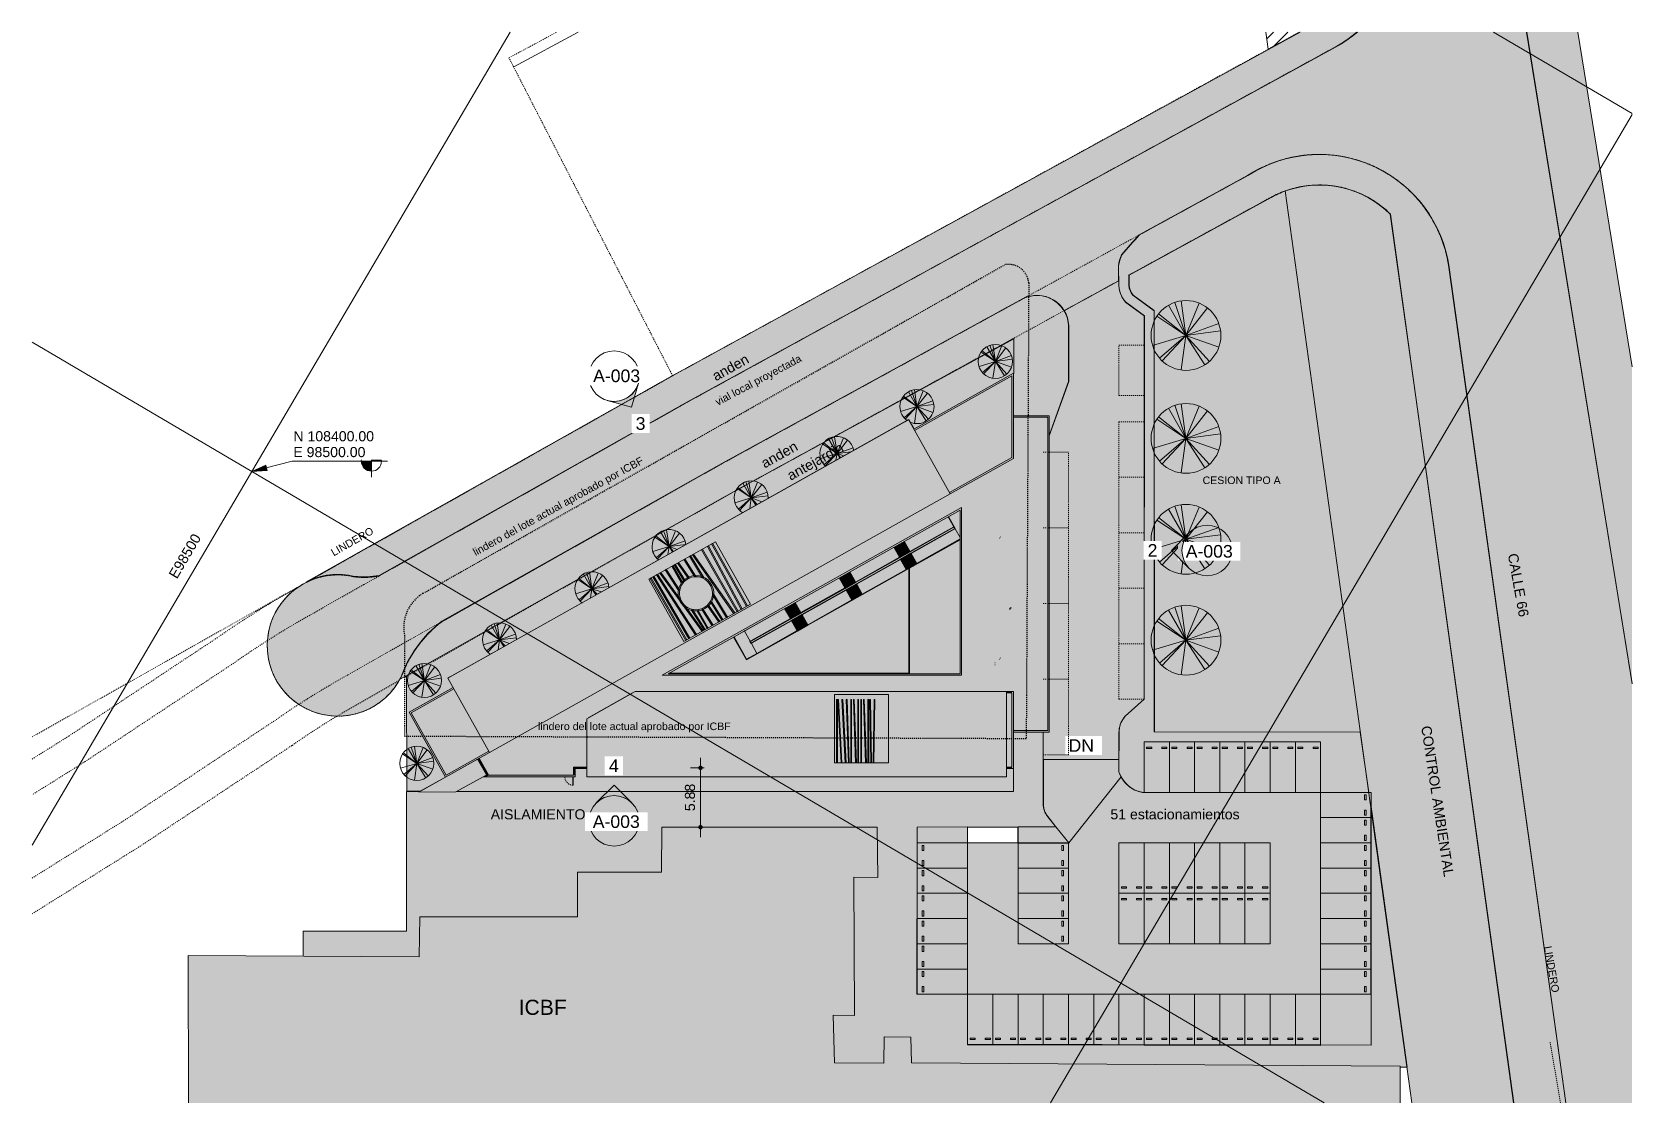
# Model space of a CAD drawing. Header units: metres. Extents: x -43 to 116, y 15 to 121.
import ezdxf

# ---------------------------------------------------------------- set-up
doc = ezdxf.new("R2010")
doc.units = ezdxf.units.M
for name, pattern in [('Dash dot', [0.015875, 0.00635, -0.004763, 0, -0.004763]), ('Hidden', [0.007144, 0.004763, -0.002381]), ('LineaDiscontinua-1_5mm', [0.003, 0.0015, -0.0015]), ('Oculto', [0.006, 0.004, -0.002])]:
    doc.linetypes.add(name, pattern=pattern)
for name, color, linetype, lineweight in [('A-BRND', 11, 'Continuous', 5), ('A-DETL', 3, 'Continuous', 5), ('A-DETL-3', 151, 'Continuous', 5), ('A-DETL-GENF', 92, 'Continuous', 5), ('A-DETL-LNOC', 90, 'Oculto', 5), ('A-MURO', 113, 'Continuous', 9), ('A-MURO-ACHU', 111, 'Continuous', 9), ('A-PISO', 51, 'Continuous', 9), ('A-PISO-ACHU', 8, 'Continuous', 9), ('A-PISO-RAMP', 51, 'Continuous', 5), ('A-PISO-RAMP-TEXT', 2, 'Continuous', 5), ('A-PSAJ-ARBOL', 71, 'Continuous', 5), ('A-PUER', 31, 'Continuous', 5), ('A-TEXT-COOR', 111, 'Continuous', 5), ('A-TEXT-DIM', 111, 'Continuous', 5), ('A-TEXT-DIM-500', 111, 'Continuous', 5), ('A-TEXT-NOTA', 2, 'Continuous', 5), ('A-TEXT-SIMB', 111, 'Continuous', 5), ('C-PARQ', 70, 'Continuous', 5), ('S-COLS', 52, 'Continuous', 5), ('S-VIGA', 12, 'Continuous', 5)]:
    doc.layers.add(name, color=color, linetype=linetype, lineweight=lineweight)
doc.styles.add('Arial', font='arial.ttf', dxfattribs={"height": 1.25})
doc.styles.add('Arial_1', font='arial.ttf', dxfattribs={"height": 0.75})
doc.styles.add('Arial_2', font='arial.ttf', dxfattribs={"height": 1})
doc.styles.add('Arial_3', font='arial.ttf', dxfattribs={"height": 1.5})
doc.dimstyles.new('CotaLineal-2_0mm', dxfattribs={"dimscale": 0.3048, "dimtxt": 1.020259, "dimasz": 4.92126, "dimexe": 1.230315, "dimexo": 0.0625, "dimgap": 0.82021, "dimtad": 1, "dimrnd": 0.01, "dimzin": 0, "dimdsep": 46, "dimtxsty": 'Arial_2', "dimblk1": 'DOTSMALL', "dimblk2": 'DOTSMALL', "dimsah": 1, "dimcen": 0.09, "dimdle": 3.28084, "dimazin": 0, "dimtfac": 1, "dimtdec": 4, "dimtix": 1, "dimtmove": 0, "dimatfit": 3, "dimfxl": 3.28084, "dimfxlon": 1, "dimtvp": 1, "dimtolj": 1, "dimtzin": 0, "dimarcsym": 2})

msp = doc.modelspace()

# ---------------------------------------------------------------- texts
at = {"layer": 'A-TEXT-NOTA', "color": 7, "attachment_point": 1}
for s, insert, char_height, width, rotation, style in [('anden', (24.462, 87.515), 1, 4.81013, 29.17796, 'Arial_2'), ('vial local proyectada', (24.786, 84.875), 0.75, 11.26371, 27.99384, 'Arial_1'), ('anden', (29.302, 78.879), 1, 4.81013, 29.17796, 'Arial_2'), ('antejardin', (31.879, 77.658), 1, 7.61603, 29.17796, 'Arial_2'), ('lindero del lote actual aprobado por ICBF', (0.762, 69.987), 0.75, 22.88818, 28.89732, 'Arial_1'), ('E98500', (-29.353, 67.509), 1, 5.97257, 59.52049, 'Arial_2'), ('LINDERO', (-13.315, 69.94), 0.75, 5.69198, 29.84743, 'Arial_1'), ('CALLE 66', (104.452, 69.677), 1, 7.89662, 280.11297, 'Arial_2'), ('CONTROL AMBIENTAL', (95.863, 52.582), 1, 18.63923, 278.6713, 'Arial_2'), ('LINDERO', (107.792, 30.741), 0.75, 5.69198, 279.93288, 'Arial_1')]:
    msp.add_mtext(s, dxfattribs=dict(at, insert=insert, char_height=char_height, width=width, rotation=rotation, style=style))
for s, insert, char_height, width, style in [('CESION TIPO A', (73.21, 77.218), 0.75, 9.41983, 'Arial_1'), ('lindero del lote actual aprobado por ICBF', (7.319, 52.835), 0.75, 22.88818, 'Arial_1'), ('AISLAMIENTO ', (2.629, 44.239), 1, 12.0654, 'Arial_2'), ('51 estacionamientos', (64.069, 44.239), 1, 15.95358, 'Arial_2'), ('ICBF', (5.396, 25.363), 1.5, 5.85232, 'Arial_3')]:
    msp.add_mtext(s, dxfattribs=dict(at, insert=insert, char_height=char_height, width=width, style=style))

# ---------------------------------------------------------------- blocks, each defined once
blk = doc.blocks.new('M_Glulam-Southern Pine - 127X279-1620987-EMPLAZAMIENTO CON PRM')
at = {"layer": 'S-VIGA'}
blk.add_hatch(color=256, dxfattribs=at).paths.add_polyline_path([(-3.57, 0.06), (-3.57, 0.04), (-3.57, -0.06), (3.55, -0.06), (3.55, 0.06), (-3.55, 0.06)], flags=0)
for p, q in [((3.55, 0.06), (-3.57, 0.06)), ((-3.57, -0.06), (-3.57, 0.04)), ((3.55, 0.06), (3.55, -0.06)), ((-3.57, -0.06), (3.55, -0.06))]:
    blk.add_line(p, q, dxfattribs=at)
blk = doc.blocks.new('M_Glulam-Southern Pine - 127X279-1740805-EMPLAZAMIENTO CON PRM')
at = {"layer": 'S-VIGA'}
blk.add_hatch(color=256, dxfattribs=at).paths.add_polyline_path([(-1.34, 0.06), (-1.34, -0.06), (1.34, -0.06), (1.34, 0.06), (-1.32, 0.06)], flags=0)
for p, q in [((1.34, 0.06), (-1.34, 0.06)), ((1.34, 0.06), (1.34, -0.06)), ((-1.34, -0.06), (-1.34, 0)), ((-1.34, -0.06), (1.34, -0.06))]:
    blk.add_line(p, q, dxfattribs=at)
blk = doc.blocks.new('M_Glulam-Southern Pine - 127X279-1740771-EMPLAZAMIENTO CON PRM')
at = {"layer": 'S-VIGA'}
blk.add_hatch(color=256, dxfattribs=at).paths.add_polyline_path([(-1.07, 0.06), (-1.07, -0.06), (1.07, -0.06), (1.07, 0.06), (-1.05, 0.06)], flags=0)
for p, q in [((1.07, 0.06), (-1.07, 0.06)), ((1.07, 0.06), (1.07, -0.06)), ((-1.07, -0.06), (-1.07, 0)), ((-1.07, -0.06), (1.07, -0.06))]:
    blk.add_line(p, q, dxfattribs=at)
blk = doc.blocks.new('M_Glulam-Southern Pine - 127X279-1740737-EMPLAZAMIENTO CON PRM')
at = {"layer": 'S-VIGA'}
blk.add_hatch(color=256, dxfattribs=at).paths.add_polyline_path([(-0.98, 0.06), (-0.98, 0), (-0.98, -0.06), (0.98, -0.06), (0.98, 0.06), (-0.95, 0.06)], flags=0)
for p, q in [((0.98, 0.06), (-0.98, 0.06)), ((0.98, 0.06), (0.98, -0.06)), ((-0.98, -0.06), (-0.98, 0)), ((-0.98, -0.06), (0.98, -0.06))]:
    blk.add_line(p, q, dxfattribs=at)
blk = doc.blocks.new('M_Glulam-Southern Pine - 127X279-1740703-EMPLAZAMIENTO CON PRM')
at = {"layer": 'S-VIGA'}
blk.add_hatch(color=256, dxfattribs=at).paths.add_polyline_path([(-0.95, 0.06), (-0.96, -0.06), (0.96, -0.06), (0.96, 0.06), (-0.93, 0.06)], flags=0)
for p, q in [((0.96, 0.06), (-0.95, 0.06)), ((0.96, 0.06), (0.96, -0.06)), ((-0.96, -0.06), (-0.96, 0)), ((-0.96, -0.06), (0.96, -0.06))]:
    blk.add_line(p, q, dxfattribs=at)
blk = doc.blocks.new('M_Glulam-Southern Pine - 127X279-1740501-EMPLAZAMIENTO CON PRM')
at = {"layer": 'S-VIGA'}
blk.add_hatch(color=256, dxfattribs=at).paths.add_polyline_path([(-0.99, 0.06), (-0.99, -0.06), (0.99, -0.06), (0.99, 0.06), (-0.97, 0.06)], flags=0)
for p, q in [((0.99, 0.06), (-0.99, 0.06)), ((0.99, 0.06), (0.99, -0.06)), ((-0.99, -0.06), (-0.99, 0)), ((-0.99, -0.06), (0.99, -0.06))]:
    blk.add_line(p, q, dxfattribs=at)
blk = doc.blocks.new('M_Glulam-Southern Pine - 127X279-1740620-EMPLAZAMIENTO CON PRM')
at = {"layer": 'S-VIGA'}
blk.add_hatch(color=256, dxfattribs=at).paths.add_polyline_path([(-1.18, 0.06), (-1.18, -0.06), (1.18, -0.06), (1.18, 0.06), (-1.16, 0.06)], flags=0)
for p, q in [((1.18, 0.06), (-1.18, 0.06)), ((1.18, 0.06), (1.18, -0.06)), ((-1.18, -0.06), (-1.18, 0)), ((-1.18, -0.06), (1.18, -0.06))]:
    blk.add_line(p, q, dxfattribs=at)
blk = doc.blocks.new('M_Glulam-Southern Pine - 127X279-1740586-EMPLAZAMIENTO CON PRM')
at = {"layer": 'S-VIGA'}
blk.add_hatch(color=256, dxfattribs=at).paths.add_polyline_path([(-1.56, 0.06), (-1.57, 0), (-1.57, -0.06), (1.57, -0.06), (1.57, 0.06), (-1.54, 0.06)], flags=0)
for p, q in [((1.57, 0.06), (-1.56, 0.06)), ((1.57, 0.06), (1.57, -0.06)), ((-1.57, -0.06), (-1.57, 0)), ((-1.57, -0.06), (1.57, -0.06))]:
    blk.add_line(p, q, dxfattribs=at)
blk = doc.blocks.new('M_Glulam-Southern Pine - 127X279-1740161-EMPLAZAMIENTO CON PRM')
at = {"layer": 'S-VIGA'}
blk.add_hatch(color=256, dxfattribs=at).paths.add_polyline_path([(-3.56, 0.06), (-3.56, -0.06), (3.56, -0.06), (3.56, 0.06), (-3.55, 0.06)], flags=0)
for p, q in [((3.56, 0.06), (-3.56, 0.06)), ((3.56, 0.06), (3.56, 0)), ((-3.56, -0.06), (-3.56, 0)), ((-3.56, -0.06), (3.56, -0.06))]:
    blk.add_line(p, q, dxfattribs=at)
blk = doc.blocks.new('M_Glulam-Southern Pine - 127X279-1740660-EMPLAZAMIENTO CON PRM')
at = {"layer": 'S-VIGA'}
blk.add_hatch(color=256, dxfattribs=at).paths.add_polyline_path([(-3.55, 0.06), (-3.55, -0.06), (3.55, -0.06), (3.55, 0.06), (-3.55, 0.06)], flags=0)
for p, q in [((3.55, 0.06), (-3.55, 0.06)), ((3.55, 0.06), (3.55, 0)), ((-3.55, -0.06), (-3.55, 0)), ((-3.55, -0.06), (3.55, -0.06))]:
    blk.add_line(p, q, dxfattribs=at)
blk = doc.blocks.new('M_Glulam-Southern Pine - 127X279-1740243-EMPLAZAMIENTO CON PRM')
at = {"layer": 'S-VIGA'}
blk.add_hatch(color=256, dxfattribs=at).paths.add_polyline_path([(-3.55, 0.06), (-3.55, -0.06), (3.55, -0.06), (3.55, 0.06), (-3.55, 0.06)], flags=0)
for p, q in [((3.55, 0.06), (-3.55, 0.06)), ((3.55, 0.06), (3.55, 0)), ((-3.55, -0.06), (-3.55, 0)), ((-3.55, -0.06), (3.55, -0.06))]:
    blk.add_line(p, q, dxfattribs=at)
blk = doc.blocks.new('Top Rail Type - Top Rail_Internal_-1126757-EMPLAZAMIENTO CON PRM')
at = {"layer": 'A-BRND'}
for points in [[(48.65, 72.02), (48.69, 72.05), (48.02, 73.25), (47.97, 73.23), (48.19, 72.84)], [(44.14, 68.12), (49.16, 70.95), (49.16, 70.98), (49.15, 71), (44.09, 68.15)], [(44.14, 57.67), (44.14, 68.12), (44.09, 68.15), (44.09, 57.67)]]:
    blk.add_hatch(color=256, dxfattribs=at).paths.add_polyline_path(points, flags=0)
for p, q in [((48.65, 72.02), (47.97, 73.23)), ((48.02, 73.25), (48.69, 72.05)), ((48.69, 72.05), (48.65, 72.02)), ((44.09, 68.15), (49.15, 71)), ((49.16, 70.95), (44.14, 68.12)), ((49.15, 71), (49.16, 70.98)), ((44.09, 57.67), (44.09, 68.15)), ((44.14, 68.12), (44.14, 57.67))]:
    blk.add_line(p, q, dxfattribs=at)
blk = doc.blocks.new('Top Rail Type - Top Rail_Internal_-V1-EMPLAZAMIENTO CON PRM')
at = {"layer": 'A-BRND'}
for p, q in [((48.65, 72.02), (47.97, 73.23)), ((48.69, 72.05), (48.02, 73.25)), ((48.65, 72.02), (48.69, 72.05)), ((44.09, 68.15), (49.15, 71)), ((44.14, 68.12), (49.16, 70.95)), ((49.15, 71), (49.16, 70.98)), ((44.09, 57.67), (44.09, 68.15)), ((44.14, 57.67), (44.14, 68.12))]:
    blk.add_line(p, q, dxfattribs=at)
blk = doc.blocks.new('Parqueadero-Sencillo - 2500x5000-Residentes-968502-EMPLAZAMIENTO CON PRM')
at = {"layer": 'C-PARQ'}
for p, q in [((-1.25, 0), (1.25, 0)), ((-1.25, -5), (-1.25, 0)), ((1.25, -5), (1.25, 0)), ((-0.5, -0.5), (-1, -0.5)), ((-1, -0.5), (-1, -0.65)), ((-1, -0.65), (-0.5, -0.65)), ((-0.5, -0.65), (-0.5, -0.5)), ((0.5, -0.65), (0.5, -0.5)), ((0.5, -0.5), (1, -0.5)), ((1, -0.65), (0.5, -0.65)), ((1, -0.5), (1, -0.65)), ((1.25, -5), (-1.25, -5))]:
    blk.add_line(p, q, dxfattribs=at)
blk = doc.blocks.new('Parqueadero-Sencillo - 2500x5000-Residentes-1254317-EMPLAZAMIENTO CON PRM')
at = {"layer": 'C-PARQ'}
for p, q in [((1.25, 5), (-1.25, 5)), ((-1.25, 5), (-1.25, 0)), ((1.25, 5), (1.25, 0)), ((-1.25, 0), (1.25, 0)), ((-1, 0.5), (-1, 0.65)), ((-1, 0.65), (-0.5, 0.65)), ((-0.5, 0.5), (-1, 0.5)), ((-0.5, 0.65), (-0.5, 0.5)), ((0.5, 0.65), (0.5, 0.5)), ((1, 0.65), (0.5, 0.65)), ((0.5, 0.5), (1, 0.5)), ((1, 0.5), (1, 0.65))]:
    blk.add_line(p, q, dxfattribs=at)
blk = doc.blocks.new('Parqueadero-Sencillo - 2500x5000-Residentes-V2-EMPLAZAMIENTO CON PRM')
at = {"layer": 'C-PARQ'}
for p, q in [((1.25, 5), (-1.25, 5)), ((-1.25, 5), (-1.25, 0)), ((-1.25, 0), (1.25, 0)), ((-1, 0.5), (-1, 0.65)), ((-1, 0.65), (-0.5, 0.65)), ((-0.5, 0.5), (-1, 0.5)), ((-0.5, 0.65), (-0.5, 0.5)), ((0.5, 0.65), (0.5, 0.5)), ((1, 0.65), (0.5, 0.65)), ((0.5, 0.5), (1, 0.5)), ((1, 0.5), (1, 0.65))]:
    blk.add_line(p, q, dxfattribs=at)
blk = doc.blocks.new('Parqueadero-Sencillo - 2500x5000-Residentes-V3-EMPLAZAMIENTO CON PRM')
at = {"layer": 'C-PARQ'}
for p, q in [((1.25, 5), (-1.25, 5)), ((1.25, 5), (1.25, 0)), ((-1.25, 0), (1.25, 0)), ((-1, 0.5), (-1, 0.65)), ((-1, 0.65), (-0.5, 0.65)), ((-0.5, 0.5), (-1, 0.5)), ((-0.5, 0.65), (-0.5, 0.5)), ((0.5, 0.65), (0.5, 0.5)), ((1, 0.65), (0.5, 0.65)), ((0.5, 0.5), (1, 0.5)), ((1, 0.5), (1, 0.65))]:
    blk.add_line(p, q, dxfattribs=at)
blk = doc.blocks.new('M_Glulam-Southern Pine - 76X140-1409393-EMPLAZAMIENTO CON PRM')
at = {"layer": 'S-VIGA'}
blk.add_hatch(color=256, dxfattribs=at).paths.add_polyline_path([(-2.92, -0.04), (3.35, -0.04), (3.35, 0.04), (-2.92, 0.04)], flags=0)
for p, q in [((3.35, 0.04), (-2.92, 0.04)), ((3.35, 0.04), (3.35, -0.04)), ((-2.92, -0.04), (3.35, -0.04))]:
    blk.add_line(p, q, dxfattribs=at)
blk = doc.blocks.new('M_Glulam-Southern Pine - 76X140-1409398-EMPLAZAMIENTO CON PRM')
at = {"layer": 'S-VIGA'}
blk.add_hatch(color=256, dxfattribs=at).paths.add_polyline_path([(3.1, 0.04), (-3.18, 0.04), (-3.18, -0.04), (3.1, -0.04)], flags=0)
for p, q in [((-3.18, -0.04), (-3.18, 0.04)), ((3.1, 0.04), (-3.18, 0.04)), ((-3.18, -0.04), (3.1, -0.04))]:
    blk.add_line(p, q, dxfattribs=at)
blk = doc.blocks.new('M_Glulam-Southern Pine - 76X140-1409399-EMPLAZAMIENTO CON PRM')
at = {"layer": 'S-VIGA'}
blk.add_hatch(color=256, dxfattribs=at).paths.add_polyline_path([(-3.1, -0.04), (3.18, -0.04), (3.18, 0.04), (-3.1, 0.04)], flags=0)
for p, q in [((3.18, 0.04), (-3.1, 0.04)), ((3.18, 0.04), (3.18, -0.04)), ((-3.1, -0.04), (3.18, -0.04))]:
    blk.add_line(p, q, dxfattribs=at)
blk = doc.blocks.new('M_Glulam-Southern Pine - 76X140-1409400-EMPLAZAMIENTO CON PRM')
at = {"layer": 'S-VIGA'}
blk.add_hatch(color=256, dxfattribs=at).paths.add_polyline_path([(-3.1, -0.04), (3.17, -0.04), (3.17, 0.04), (-3.1, 0.04)], flags=0)
for p, q in [((3.17, 0.04), (-3.1, 0.04)), ((3.17, 0.04), (3.17, -0.04)), ((-3.1, -0.04), (3.17, -0.04))]:
    blk.add_line(p, q, dxfattribs=at)
blk = doc.blocks.new('M_Glulam-Southern Pine - 76X140-V4-EMPLAZAMIENTO CON PRM')
at = {"layer": 'S-VIGA'}
blk.add_hatch(color=256, dxfattribs=at).paths.add_polyline_path([(3.1, 0.04), (-3.17, 0.04), (-3.17, -0.04), (3.1, -0.04)], flags=0)
for p, q in [((-3.17, -0.04), (-3.17, 0.04)), ((3.1, 0.04), (-3.17, 0.04)), ((-3.17, -0.04), (3.1, -0.04))]:
    blk.add_line(p, q, dxfattribs=at)
blk = doc.blocks.new('M_Glulam-Southern Pine - 76X140-1409401-EMPLAZAMIENTO CON PRM')
at = {"layer": 'S-VIGA'}
blk.add_hatch(color=256, dxfattribs=at).paths.add_polyline_path([(-3.1, -0.04), (3.18, -0.04), (3.18, 0.04), (-3.1, 0.04)], flags=0)
for p, q in [((3.18, 0.04), (-3.1, 0.04)), ((3.18, 0.04), (3.18, -0.04)), ((-3.1, -0.04), (3.18, -0.04))]:
    blk.add_line(p, q, dxfattribs=at)
blk = doc.blocks.new('M_Glulam-Southern Pine - 76X140-V5-EMPLAZAMIENTO CON PRM')
at = {"layer": 'S-VIGA'}
blk.add_hatch(color=256, dxfattribs=at).paths.add_polyline_path([(3.1, 0.04), (-3.18, 0.04), (-3.18, -0.04), (3.1, -0.04)], flags=0)
for p, q in [((-3.18, -0.04), (-3.18, 0.04)), ((3.1, 0.04), (-3.18, 0.04)), ((-3.18, -0.04), (3.1, -0.04))]:
    blk.add_line(p, q, dxfattribs=at)
blk = doc.blocks.new('M_Glulam-Southern Pine - 76X140-V6-EMPLAZAMIENTO CON PRM')
at = {"layer": 'S-VIGA'}
blk.add_hatch(color=256, dxfattribs=at).paths.add_polyline_path([(3.1, -0.04), (3.1, 0.04), (-3.18, 0.04), (-3.18, -0.04), (2.62, -0.04)], flags=0)
for p, q in [((-3.18, -0.04), (-3.18, 0.04)), ((3.1, 0.04), (-3.18, 0.04)), ((-3.18, -0.04), (3.1, -0.04))]:
    blk.add_line(p, q, dxfattribs=at)
blk = doc.blocks.new('M_RPC Tree - Deciduous - Scarlet Oak - 12_5 Meters-1355777-EMPLAZAMIENTO CON PRM')
at = {"layer": 'A-PSAJ-ARBOL'}
for q in [(-1.11, 3.28), (-0.49, 3.42), (1.3, 3.2), (-2.89, 1.9), (-2.71, 2.15), (-1.74, 2.99), (2.12, 2.73), (-3.31, -1), (-2.62, -2.26), (-2.37, -2.52), (-0.49, -3.42), (3.25, 1.18), (3.43, 0.44), (1.87, -2.91), (2.32, -2.57), (3.25, -1.17)]:
    blk.add_line((0, 0), q, dxfattribs=at)
for start, end in [(360, 180), (180, 360)]:
    blk.add_arc((0, 0), 3.46, start, end, dxfattribs=at)
blk = doc.blocks.new('M_RPC Tree - Deciduous - Scarlet Oak - 6 mts-1356157-EMPLAZAMIENTO CON PRM')
at = {"layer": 'A-PSAJ-ARBOL'}
for q in [(-0.54, 1.6), (-0.24, 1.67), (-1.62, -0.49), (-1.41, 0.93), (-1.32, 1.05), (-1.28, -1.1), (-1.16, -1.23), (-0.85, 1.46), (-0.24, -1.67), (0.63, 1.56), (1.03, 1.33), (1.59, 0.58), (1.67, 0.22), (0.91, -1.42), (1.13, -1.25), (1.59, -0.57)]:
    blk.add_line((0, 0), q, dxfattribs=at)
for start, end in [(360, 180), (180, 360)]:
    blk.add_arc((0, 0), 1.69, start, end, dxfattribs=at)
blk = doc.blocks.new('M_RPC Tree - Deciduous - Scarlet Oak - 6 mts-V7-EMPLAZAMIENTO CON PRM')
at = {"layer": 'A-PSAJ-ARBOL'}
for q in [(-0.54, 1.6), (-0.24, 1.67), (-1.62, -0.49), (-1.41, 0.93), (-1.32, 1.05), (-1.28, -1.1), (-1.16, -1.23), (-0.85, 1.46), (-0.24, -1.67), (0.63, 1.56), (1.03, 1.33), (1.59, 0.58), (1.67, 0.22), (0.91, -1.42), (1.13, -1.25), (1.59, -0.57)]:
    blk.add_line((0, 0), q, dxfattribs=at)
for start, end in [(360, 180), (180, 234.3776), (245.8891, 360)]:
    blk.add_arc((0, 0), 1.69, start, end, dxfattribs=at)
blk = doc.blocks.new('M_RPC Tree - Deciduous - Scarlet Oak - 6 mts-V8-EMPLAZAMIENTO CON PRM')
at = {"layer": 'A-PSAJ-ARBOL'}
for q in [(-0.54, 1.6), (-0.24, 1.67), (-1.62, -0.49), (-1.41, 0.93), (-1.32, 1.05), (-1.28, -1.1), (-1.16, -1.23), (-0.85, 1.46), (-0.1, -0.66), (0.63, 1.56), (1.03, 1.33), (1.59, 0.58), (1.41, 0.18), (0.29, -0.45), (0.37, -0.41), (0.66, -0.24)]:
    blk.add_line((0, 0), q, dxfattribs=at)
for start, end in [(10.8004, 180), (180, 227.7591)]:
    blk.add_arc((0, 0), 1.69, start, end, dxfattribs=at)
blk = doc.blocks.new('M_RPC Tree - Deciduous - Scarlet Oak - 6 mts-V9-EMPLAZAMIENTO CON PRM')
at = {"layer": 'A-PSAJ-ARBOL'}
for q in [(-0.54, 1.6), (-0.24, 1.67), (-1.62, -0.49), (-1.41, 0.93), (-1.32, 1.05), (-1.28, -1.1), (-1.16, -1.23), (-0.85, 1.46), (-0.15, -1.06), (0.63, 1.56), (1.03, 1.33), (1.59, 0.58), (1.67, 0.22), (0.46, -0.72), (0.58, -0.65), (1.06, -0.38)]:
    blk.add_line((0, 0), q, dxfattribs=at)
for start, end in [(360, 180), (180, 239.7373), (358.9227, 360)]:
    blk.add_arc((0, 0), 1.69, start, end, dxfattribs=at)
blk = doc.blocks.new('M_RPC Tree - Deciduous - Scarlet Oak - 6 mts-V10-EMPLAZAMIENTO CON PRM')
at = {"layer": 'A-PSAJ-ARBOL'}
for q in [(-0.54, 1.6), (-0.24, 1.67), (-1.62, -0.49), (-1.41, 0.93), (-1.32, 1.05), (-1.28, -1.1), (-1.16, -1.23), (-0.85, 1.46), (-0.11, -0.79), (0.63, 1.56), (1.03, 1.33), (1.59, 0.58), (1.67, 0.22), (0.34, -0.53), (0.43, -0.48), (0.79, -0.28)]:
    blk.add_line((0, 0), q, dxfattribs=at)
for start, end in [(7.1177, 180), (180, 231.285)]:
    blk.add_arc((0, 0), 1.69, start, end, dxfattribs=at)
blk = doc.blocks.new('M_RPC Tree - Deciduous - Scarlet Oak - 6 mts-V11-EMPLAZAMIENTO CON PRM')
at = {"layer": 'A-PSAJ-ARBOL'}
for q in [(-0.54, 1.6), (-0.24, 1.67), (-1.62, -0.49), (-1.41, 0.93), (-1.32, 1.05), (-1.28, -1.1), (-1.16, -1.23), (-0.85, 1.46), (-0.13, -0.9), (0.63, 1.56), (1.03, 1.33), (1.59, 0.58), (1.67, 0.22), (0.39, -0.61), (0.5, -0.55), (0.9, -0.32)]:
    blk.add_line((0, 0), q, dxfattribs=at)
for start, end in [(3.7557, 180), (180, 234.7996)]:
    blk.add_arc((0, 0), 1.69, start, end, dxfattribs=at)
blk = doc.blocks.new('M_RPC Tree - Deciduous - Scarlet Oak - 6 mts-V12-EMPLAZAMIENTO CON PRM')
at = {"layer": 'A-PSAJ-ARBOL'}
for q in [(-0.54, 1.6), (-0.24, 1.67), (-1.62, -0.49), (-1.41, 0.93), (-1.32, 1.05), (-1.28, -1.1), (-1.16, -1.23), (-0.85, 1.46), (-0.14, -0.97), (0.63, 1.56), (1.03, 1.33), (1.59, 0.58), (1.67, 0.22), (0.42, -0.66), (0.54, -0.59), (0.97, -0.35)]:
    blk.add_line((0, 0), q, dxfattribs=at)
for start, end in [(1.6128, 180), (180, 237.0485)]:
    blk.add_arc((0, 0), 1.69, start, end, dxfattribs=at)
blk = doc.blocks.new('muro inclinado1 - muro inclinado-1370344-EMPLAZAMIENTO CON PRM')
at = {"layer": 'A-MURO'}
blk.add_line((43.68, 82.65), (-1.24, 57.47), dxfattribs=at)
blk = doc.blocks.new('Puerta-Batiente-HojaLisa - 900x2200-1042033-EMPLAZAMIENTO CON PRM')
at = {"layer": 'A-PUER'}
for p, q in [((-0.382, 0.919), (-0.422, 0.919)), ((-0.422, 0.919), (-0.422, 0.075)), ((-0.382, 0.075), (-0.382, 0.919))]:
    blk.add_line(p, q, dxfattribs=at)
at = {"layer": 'A-PUER', "linetype": 'LineaDiscontinua-1_5mm'}
blk.add_arc((-0.422, 0.075), 0.844, 360, 87.28354, dxfattribs=at)
blk = doc.blocks.new('M_Glulam-Southern Pine - 127X279-1621897-EMPLAZAMIENTO CON PRM')
at = {"layer": 'S-VIGA'}
blk.add_hatch(color=256, dxfattribs=at).paths.add_polyline_path([(-3.55, 0.06), (-3.55, -0.06), (3.53, -0.06), (3.53, 0.06), (-3.54, 0.06)], flags=0)
for p, q in [((-3.55, -0.06), (-3.55, 0.06)), ((3.53, 0.06), (-3.55, 0.06)), ((3.53, 0.06), (3.53, -0.06)), ((-3.55, -0.06), (3.53, -0.06))]:
    blk.add_line(p, q, dxfattribs=at)
blk = doc.blocks.new('M_Glulam-Southern Pine - 127X279-1621985-EMPLAZAMIENTO CON PRM')
at = {"layer": 'S-VIGA'}
blk.add_hatch(color=256, dxfattribs=at).paths.add_polyline_path([(-3.55, 0.06), (-3.55, -0.06), (3.53, -0.06), (3.53, 0.06), (-3.55, 0.06)], flags=0)
for p, q in [((-3.55, -0.06), (-3.55, 0.06)), ((3.53, 0.06), (-3.55, 0.06)), ((3.53, 0.06), (3.53, -0.06)), ((-3.55, -0.06), (3.53, -0.06))]:
    blk.add_line(p, q, dxfattribs=at)
blk = doc.blocks.new('M_Glulam-Southern Pine - 127X279-1622080-EMPLAZAMIENTO CON PRM')
at = {"layer": 'S-VIGA'}
blk.add_hatch(color=256, dxfattribs=at).paths.add_polyline_path([(-3.57, 0.06), (-3.57, -0.06), (3.54, -0.06), (3.54, 0.06), (-3.57, 0.06)], flags=0)
for p, q in [((3.54, 0.06), (-3.57, 0.06)), ((-3.57, -0.06), (3.54, -0.06))]:
    blk.add_line(p, q, dxfattribs=at)
blk = doc.blocks.new('M_Glulam-Southern Pine - 127X279-1740135-EMPLAZAMIENTO CON PRM')
at = {"layer": 'S-VIGA'}
blk.add_hatch(color=256, dxfattribs=at).paths.add_polyline_path([(-0.95, 0.06), (-0.95, -0.06), (0.95, -0.06), (0.95, 0.06), (-0.52, 0.06)], flags=0)
for p, q in [((-0.95, -0.06), (-0.95, 0.06)), ((0.95, 0.06), (-0.95, 0.06)), ((-0.95, -0.06), (0.95, -0.06))]:
    blk.add_line(p, q, dxfattribs=at)
blk = doc.blocks.new('M_Glulam-Southern Pine - 127X279-1740502-EMPLAZAMIENTO CON PRM')
at = {"layer": 'S-VIGA'}
blk.add_hatch(color=256, dxfattribs=at).paths.add_polyline_path([(0.3, 0.04), (0.15, 0.06), (0, 0.06), (0, -0.06), (0.14, -0.07), (0.28, -0.09), (0.42, -0.12), (0.55, -0.16), (0.68, -0.21), (0.81, -0.28), (0.93, -0.35), (1.04, -0.44), (1.15, -0.53), (1.24, -0.64), (1.33, -0.75), (1.41, -0.87), (1.49, -1.04), (1.54, -1.14), (1.57, -1.25), (1.61, -1.39), (1.63, -1.53), (1.64, -1.67), (1.63, -1.81), (1.62, -1.95), (1.59, -2.09), (1.55, -2.23), (1.5, -2.36), (1.44, -2.49), (1.36, -2.61), (1.25, -2.75), (1.19, -2.83), (1.08, -2.93), (0.97, -3.01), (0.86, -3.09), (0.73, -3.16), (0.61, -3.22), (0.47, -3.27), (0.33, -3.3), (0.2, -3.32), (0.05, -3.34), (-0.09, -3.33), (-0.23, -3.32), (-0.24, -3.45), (-0.1, -3.46), (0.05, -3.46), (0.2, -3.45), (0.35, -3.43), (0.49, -3.39), (0.63, -3.35), (0.77, -3.29), (0.9, -3.22), (1.02, -3.14), (1.14, -3.05), (1.25, -2.95), (1.35, -2.84), (1.44, -2.72), (1.52, -2.6), (1.59, -2.46), (1.65, -2.33), (1.69, -2.19), (1.73, -2.04), (1.75, -1.9), (1.76, -1.75), (1.76, -1.6), (1.75, -1.45), (1.72, -1.31), (1.68, -1.16), (1.63, -1.02), (1.57, -0.89), (1.49, -0.76), (1.41, -0.64), (1.31, -0.52), (1.21, -0.42), (1.1, -0.32), (0.98, -0.23), (0.85, -0.16), (0.72, -0.09), (0.58, -0.04), (0.39, 0.02)], flags=0)
for p, q in [((0, -0.06), (0, 0.06)), ((-0.24, -3.45), (-0.23, -3.32))]:
    blk.add_line(p, q, dxfattribs=at)
for radius in [1.76, 1.64]:
    blk.add_arc((0, -1.7), radius, 262.0158, 90, dxfattribs=at)
blk = doc.blocks.new('M_Glulam-Southern Pine - 127X279-1733395-EMPLAZAMIENTO CON PRM')
at = {"layer": 'S-VIGA'}
blk.add_hatch(color=256, dxfattribs=at).paths.add_polyline_path([(0.1, -0.06), (0.24, -0.05), (0.39, -0.02), (0.53, 0.02), (0.67, 0.07), (0.8, 0.13), (0.97, 0.23), (1.05, 0.28), (1.17, 0.38), (1.28, 0.49), (1.37, 0.59), (1.46, 0.71), (1.54, 0.83), (1.6, 0.96), (1.66, 1.1), (1.7, 1.24), (1.73, 1.38), (1.76, 1.53), (1.76, 1.67), (1.76, 1.82), (1.74, 1.97), (1.71, 2.11), (1.67, 2.25), (1.62, 2.39), (1.56, 2.52), (1.49, 2.65), (1.4, 2.77), (1.31, 2.88), (1.2, 2.99), (1.09, 3.08), (0.97, 3.17), (0.85, 3.25), (0.72, 3.31), (0.58, 3.37), (0.44, 3.41), (0.29, 3.44), (0.15, 3.46), (0.14, 3.33), (0.28, 3.31), (0.42, 3.28), (0.56, 3.24), (0.69, 3.18), (0.82, 3.12), (0.94, 3.04), (1.06, 2.95), (1.19, 2.82), (1.26, 2.74), (1.35, 2.63), (1.42, 2.51), (1.49, 2.38), (1.54, 2.24), (1.59, 2.11), (1.61, 1.96), (1.63, 1.82), (1.64, 1.68), (1.63, 1.53), (1.61, 1.39), (1.57, 1.25), (1.53, 1.11), (1.47, 0.98), (1.37, 0.81), (1.32, 0.73), (1.23, 0.62), (1.12, 0.51), (0.99, 0.39), (0.9, 0.34), (0.78, 0.26), (0.65, 0.2), (0.52, 0.15), (0.38, 0.11), (0.23, 0.08), (0.09, 0.07)], flags=0)
for p, q in [((0.14, 3.33), (0.15, 3.46)), ((0.1, -0.06), (0.09, 0.07))]:
    blk.add_line(p, q, dxfattribs=at)
for radius in [1.64, 1.76]:
    blk.add_arc((0, 1.7), radius, 273.1671, 85.1953, dxfattribs=at)
blk = doc.blocks.new('M_Glulam-Southern Pine - 127X279-1740941-EMPLAZAMIENTO CON PRM')
at = {"layer": 'S-VIGA'}
blk.add_hatch(color=256, dxfattribs=at).paths.add_polyline_path([(-0.93, 0.06), (-0.93, -0.06), (0.93, -0.06), (0.93, 0.06), (-0.57, 0.06)], flags=0)
for p, q in [((-0.93, -0.06), (-0.93, 0.06)), ((0.93, 0.06), (-0.93, 0.06)), ((0.93, 0.06), (0.93, 0)), ((-0.93, -0.06), (0.93, -0.06))]:
    blk.add_line(p, q, dxfattribs=at)
blk = doc.blocks.new('M_Glulam-Southern Pine - 127X279-1741000-EMPLAZAMIENTO CON PRM')
at = {"layer": 'S-VIGA'}
blk.add_hatch(color=256, dxfattribs=at).paths.add_polyline_path([(-1.22, 0.06), (-1.22, -0.06), (1.22, -0.06), (1.22, 0.06), (0.15, 0.06)], flags=0)
for p, q in [((-1.22, -0.06), (-1.22, 0.06)), ((1.22, 0.06), (-1.22, 0.06)), ((1.22, 0.06), (1.22, 0)), ((-1.22, -0.06), (1.22, -0.06))]:
    blk.add_line(p, q, dxfattribs=at)
blk = doc.blocks.new('M_Glulam-Southern Pine - 127X279-1740907-EMPLAZAMIENTO CON PRM')
at = {"layer": 'S-VIGA'}
blk.add_hatch(color=256, dxfattribs=at).paths.add_polyline_path([(-0.91, 0.06), (-0.91, -0.06), (0.91, -0.06), (0.91, 0), (0.91, 0.06), (0.13, 0.06)], flags=0)
for p, q in [((-0.91, -0.06), (-0.91, 0.06)), ((0.91, 0.06), (-0.91, 0.06)), ((0.91, 0.06), (0.91, 0)), ((-0.91, -0.06), (0.91, -0.06))]:
    blk.add_line(p, q, dxfattribs=at)
blk = doc.blocks.new('M_Glulam-Southern Pine - 127X279-1740873-EMPLAZAMIENTO CON PRM')
at = {"layer": 'S-VIGA'}
blk.add_hatch(color=256, dxfattribs=at).paths.add_polyline_path([(-0.99, 0.06), (-0.99, -0.06), (0.99, -0.06), (0.99, 0.06), (0.05, 0.06)], flags=0)
for p, q in [((-0.99, -0.06), (-0.99, 0.06)), ((0.99, 0.06), (-0.99, 0.06)), ((0.99, 0.06), (0.99, 0)), ((-0.99, -0.06), (0.99, -0.06))]:
    blk.add_line(p, q, dxfattribs=at)
blk = doc.blocks.new('M_Glulam-Southern Pine - 127X279-1740839-EMPLAZAMIENTO CON PRM')
at = {"layer": 'S-VIGA'}
blk.add_hatch(color=256, dxfattribs=at).paths.add_polyline_path([(-1.26, 0.06), (-1.26, -0.06), (1.25, -0.06), (1.26, 0.06), (-0.05, 0.06)], flags=0)
for p, q in [((-1.26, -0.06), (-1.26, 0.06)), ((1.26, 0.06), (-1.26, 0.06)), ((1.26, 0.06), (1.26, 0)), ((-1.26, -0.06), (1.25, -0.06))]:
    blk.add_line(p, q, dxfattribs=at)
blk = doc.blocks.new('M_Glulam-Southern Pine - 127X279-1740552-EMPLAZAMIENTO CON PRM')
at = {"layer": 'S-VIGA'}
blk.add_hatch(color=256, dxfattribs=at).paths.add_polyline_path([(-1.72, 0.06), (-1.72, -0.06), (1.71, -0.06), (1.72, 0), (1.72, 0.06), (-1.7, 0.06)], flags=0)
for p, q in [((-1.72, -0.06), (-1.72, 0.06)), ((1.72, 0.06), (-1.72, 0.06)), ((1.72, 0.06), (1.72, 0)), ((-1.72, -0.06), (1.71, -0.06))]:
    blk.add_line(p, q, dxfattribs=at)
blk = doc.blocks.new('Top Rail Type - Top Rail_Internal_-1746581-EMPLAZAMIENTO CON PRM')
at = {"layer": 'A-BRND'}
for points in [[(44.88, 68.59), (49.15, 71), (49.16, 70.98), (49.16, 71.02), (44.87, 68.6)], [(43.85, 67.97), (44.09, 68.1), (44.09, 68.15), (44.88, 68.59), (44.87, 68.6), (43.82, 68.01)], [(39.49, 65.52), (43.85, 67.97), (43.82, 68.01), (39.46, 65.56)], [(38.44, 64.93), (39.49, 65.52), (39.46, 65.56), (38.42, 64.98)], [(34.08, 62.48), (38.44, 64.93), (38.42, 64.98), (34.06, 62.53)], [(29.04, 59.65), (33.04, 61.89), (33.01, 61.94), (29.02, 59.69)], [(33.04, 61.89), (34.08, 62.48), (34.06, 62.53), (33.01, 61.94)], [(27.98, 59.05), (28, 59.11), (26.75, 61.33), (26.71, 61.31), (27.64, 59.64)], [(27.98, 59.05), (29.04, 59.65), (29.02, 59.69), (28, 59.11)]]:
    blk.add_hatch(color=256, dxfattribs=at).paths.add_polyline_path(points, flags=0)
for p, q in [((44.87, 68.6), (49.16, 71.02)), ((43.82, 68.01), (44.87, 68.6)), ((44.88, 68.59), (44.87, 68.6)), ((44.87, 68.6), (44.88, 68.59)), ((39.46, 65.56), (43.82, 68.01)), ((43.85, 67.97), (39.49, 65.52)), ((43.82, 68.01), (43.85, 67.97)), ((44.09, 68.1), (43.85, 67.97)), ((38.42, 64.98), (39.46, 65.56)), ((39.49, 65.52), (38.44, 64.93)), ((39.46, 65.56), (39.49, 65.52)), ((31.05, 63.75), (27.86, 61.95)), ((34.06, 62.53), (38.42, 64.98)), ((38.44, 64.93), (34.08, 62.48)), ((38.42, 64.98), (38.44, 64.93)), ((27.78, 61.9), (27.69, 61.85)), ((27.86, 61.95), (27.78, 61.9)), ((29.02, 59.69), (33.01, 61.94)), ((33.04, 61.89), (29.04, 59.65)), ((33.01, 61.94), (34.06, 62.53)), ((33.01, 61.94), (33.04, 61.89)), ((34.08, 62.48), (33.04, 61.89)), ((34.06, 62.53), (34.08, 62.48)), ((27.98, 59.05), (26.71, 61.31)), ((27.69, 61.85), (26.76, 61.33)), ((26.76, 61.33), (28, 59.11)), ((29.04, 59.65), (27.98, 59.05)), ((28, 59.11), (29.02, 59.69)), ((29.04, 59.65), (29.02, 59.69)), ((29.02, 59.69), (29.04, 59.65))]:
    blk.add_line(p, q, dxfattribs=at)
blk = doc.blocks.new('Top Rail Type - Top Rail_Internal_-V13-EMPLAZAMIENTO CON PRM')
at = {"layer": 'A-BRND'}
for p, q in [((44.87, 68.6), (49.16, 71.02)), ((43.82, 68.01), (44.87, 68.6)), ((39.46, 65.56), (43.82, 68.01)), ((39.49, 65.52), (43.85, 67.97)), ((43.85, 67.97), (44.09, 68.1)), ((38.42, 64.98), (39.46, 65.56)), ((38.44, 64.93), (39.49, 65.52)), ((31.05, 63.75), (27.86, 61.95)), ((34.06, 62.53), (38.42, 64.98)), ((34.08, 62.48), (38.44, 64.93)), ((27.78, 61.9), (27.69, 61.85)), ((29.02, 59.69), (33.01, 61.94)), ((29.04, 59.65), (33.04, 61.89)), ((33.01, 61.94), (34.06, 62.53)), ((33.04, 61.89), (34.08, 62.48)), ((26.71, 61.31), (27.98, 59.05)), ((27.69, 61.85), (26.76, 61.33)), ((26.76, 61.33), (28, 59.11)), ((27.98, 59.05), (29.04, 59.65)), ((28, 59.11), (29.02, 59.69))]:
    blk.add_line(p, q, dxfattribs=at)
blk = doc.blocks.new('Top Rail Type - Top Rail_Internal_-1752441-EMPLAZAMIENTO CON PRM')
at = {"layer": 'A-BRND'}
for points in [[(44.22, 69.76), (48.55, 72.2), (48.53, 72.24), (44.19, 69.8)], [(44.32, 69.58), (48.65, 72.02), (48.63, 72.07), (44.29, 69.63)], [(43.17, 69.17), (44.22, 69.76), (44.19, 69.8), (43.15, 69.21)], [(38.81, 66.72), (43.17, 69.17), (43.15, 69.21), (38.79, 66.76)], [(38.91, 66.55), (43.27, 69), (43.25, 69.04), (38.89, 66.59)], [(43.27, 69), (44.32, 69.58), (44.29, 69.63), (43.25, 69.04)], [(37.77, 66.13), (38.81, 66.72), (38.79, 66.76), (37.74, 66.18)], [(33.41, 63.68), (37.77, 66.13), (37.74, 66.18), (33.38, 63.73)], [(33.51, 63.51), (37.87, 65.96), (37.84, 66), (33.48, 63.55)], [(37.87, 65.96), (38.91, 66.55), (38.89, 66.59), (37.84, 66)], [(32.36, 63.09), (33.41, 63.68), (33.38, 63.73), (32.34, 63.14)], [(32.46, 62.92), (33.51, 63.51), (33.48, 63.55), (32.44, 62.96)], [(28.46, 60.9), (32.36, 63.09), (32.34, 63.14), (28.43, 60.94)], [(28.55, 60.72), (32.46, 62.92), (32.44, 62.96), (28.53, 60.77)], [(28.38, 60.77), (28.43, 60.8), (28.38, 60.86), (28.32, 60.88), (28.37, 60.8)], [(28.39, 60.86), (28.46, 60.9), (28.43, 60.94), (28.34, 60.89), (28.35, 60.87)], [(28.45, 60.66), (28.46, 60.73), (28.43, 60.8), (28.38, 60.77)], [(28.45, 60.66), (28.55, 60.72), (28.53, 60.77), (28.46, 60.73)]]:
    blk.add_hatch(color=256, dxfattribs=at).paths.add_polyline_path(points, flags=0)
for p, q in [((44.19, 69.8), (48.53, 72.24)), ((48.55, 72.2), (44.22, 69.76)), ((44.29, 69.63), (48.63, 72.07)), ((48.65, 72.02), (44.32, 69.58)), ((48.65, 72.08), (48.67, 72.04)), ((43.15, 69.21), (44.19, 69.8)), ((44.19, 69.8), (44.22, 69.76)), ((38.79, 66.76), (43.15, 69.21)), ((43.17, 69.17), (38.81, 66.72)), ((38.89, 66.59), (43.25, 69.04)), ((43.27, 69), (38.91, 66.55)), ((43.15, 69.21), (43.17, 69.17)), ((44.22, 69.76), (43.17, 69.17)), ((43.25, 69.04), (44.29, 69.63)), ((43.27, 69), (43.25, 69.04)), ((44.32, 69.58), (43.27, 69)), ((44.32, 69.58), (44.29, 69.63)), ((37.74, 66.18), (38.79, 66.76)), ((38.81, 66.72), (37.77, 66.13)), ((38.79, 66.76), (38.81, 66.72)), ((33.38, 63.73), (37.74, 66.18)), ((37.77, 66.13), (33.41, 63.68)), ((33.48, 63.55), (37.84, 66)), ((37.87, 65.96), (33.51, 63.51)), ((37.74, 66.18), (37.77, 66.13)), ((37.84, 66), (38.89, 66.59)), ((37.87, 65.96), (37.84, 66)), ((38.91, 66.55), (37.87, 65.96)), ((38.91, 66.55), (38.89, 66.59)), ((32.34, 63.14), (33.38, 63.73)), ((33.41, 63.68), (32.36, 63.09)), ((32.44, 62.96), (33.48, 63.55)), ((33.51, 63.51), (32.46, 62.92)), ((33.38, 63.73), (33.41, 63.68)), ((33.51, 63.51), (33.48, 63.55)), ((28.43, 60.94), (32.34, 63.14)), ((32.36, 63.09), (28.46, 60.9)), ((28.53, 60.77), (32.44, 62.96)), ((32.46, 62.92), (28.55, 60.72)), ((32.34, 63.14), (32.36, 63.09)), ((32.46, 62.92), (32.44, 62.96)), ((28.38, 60.77), (28.32, 60.88)), ((28.34, 60.89), (28.43, 60.94)), ((28.38, 60.77), (28.43, 60.8)), ((28.45, 60.66), (28.38, 60.77)), ((28.46, 60.9), (28.39, 60.86)), ((28.39, 60.86), (28.43, 60.8)), ((28.43, 60.94), (28.46, 60.9)), ((28.43, 60.8), (28.46, 60.73)), ((28.55, 60.72), (28.45, 60.66)), ((28.46, 60.73), (28.53, 60.77)), ((28.53, 60.77), (28.55, 60.72))]:
    blk.add_line(p, q, dxfattribs=at)
blk = doc.blocks.new('Top Rail Type - Top Rail_Internal_-V14-EMPLAZAMIENTO CON PRM')
at = {"layer": 'A-BRND'}
blk.add_hatch(color=256, dxfattribs=at).paths.add_polyline_path([(28.35, 60.87), (28.34, 60.89), (28.32, 60.88)], flags=0)
for p, q in [((48.53, 72.24), (44.19, 69.8)), ((48.55, 72.2), (44.22, 69.76)), ((44.29, 69.63), (48.63, 72.07)), ((44.32, 69.58), (48.65, 72.02)), ((48.65, 72.08), (48.67, 72.04)), ((44.19, 69.8), (43.15, 69.21)), ((43.15, 69.21), (38.79, 66.76)), ((43.17, 69.17), (38.81, 66.72)), ((38.89, 66.59), (43.25, 69.04)), ((38.91, 66.55), (43.27, 69)), ((44.22, 69.76), (43.17, 69.17)), ((43.25, 69.04), (44.29, 69.63)), ((43.27, 69), (44.32, 69.58)), ((38.79, 66.76), (37.74, 66.18)), ((38.81, 66.72), (37.77, 66.13)), ((37.74, 66.18), (33.38, 63.73)), ((37.77, 66.13), (33.41, 63.68)), ((33.48, 63.55), (37.84, 66)), ((33.51, 63.51), (37.87, 65.96)), ((37.84, 66), (38.89, 66.59)), ((37.87, 65.96), (38.91, 66.55)), ((33.38, 63.73), (32.34, 63.14)), ((33.41, 63.68), (32.36, 63.09)), ((32.44, 62.96), (33.48, 63.55)), ((32.46, 62.92), (33.51, 63.51)), ((32.34, 63.14), (28.43, 60.94)), ((32.36, 63.09), (28.46, 60.9)), ((28.53, 60.77), (32.44, 62.96)), ((28.55, 60.72), (32.46, 62.92)), ((28.34, 60.89), (28.32, 60.88)), ((28.32, 60.88), (28.38, 60.77)), ((28.43, 60.8), (28.38, 60.77)), ((28.38, 60.77), (28.45, 60.66)), ((28.39, 60.86), (28.43, 60.8)), ((28.43, 60.8), (28.46, 60.73)), ((28.45, 60.66), (28.55, 60.72)), ((28.46, 60.73), (28.53, 60.77))]:
    blk.add_line(p, q, dxfattribs=at)
blk = doc.blocks.new('DIMBLOCK1-EMPLAZAMIENTO CON PRM')
at = {"layer": 'A-TEXT-DIM-500', "lineweight": 18}
h = blk.add_hatch(color=256, dxfattribs=at)
edge = h.paths.add_edge_path(flags=0)
edge.add_arc((23.43, 48.34), 0.188, 0, 360)
h = blk.add_hatch(color=256, dxfattribs=at)
edge = h.paths.add_edge_path(flags=0)
edge.add_arc((23.43, 42.47), 0.188, 0, 360)
at = {"layer": 'A-TEXT-DIM-500'}
for p, q in [((23.43, 49.34), (23.43, 41.47)), ((22.43, 48.34), (23.8, 48.34)), ((23.43, 48.34), (22.43, 48.34)), ((24.43, 42.47), (23.06, 42.47)), ((23.43, 42.47), (24.43, 42.47))]:
    blk.add_line(p, q, dxfattribs=at)
at = {"layer": 'A-TEXT-DIM-500', "lineweight": 18}
for centre in [(23.43, 48.34), (23.43, 42.47)]:
    blk.add_circle(centre, 0.188, dxfattribs=at)
at = {"layer": 'A-TEXT-DIM-500', "color": 0, "insert": (21.88, 44.05), "char_height": 1, "width": 3.2397, "attachment_point": 1, "rotation": 90, "line_spacing_factor": 0.941778, "style": 'Arial_2'}
blk.add_mtext('5.88', dxfattribs=at)
blk = doc.blocks.new('_DotSmall')
at = {"color": 0, "linetype": 'ByBlock', "const_width": 0.5}
blk.add_lwpolyline([(-0.0625, 0, 1), (0.0625, 0, 1)], format="xyb", close=True, dxfattribs=at)
blk = doc.blocks.new('Elevation - Flecha rellenada-118254-EMPLAZAMIENTO CON PRM')
at = {"layer": 'A-TEXT-SIMB'}
blk.add_circle((0, 0), 0.005, dxfattribs=at)
blk = doc.blocks.new('Elevation - Flecha rellenada-117977-EMPLAZAMIENTO CON PRM')
at = {"layer": 'A-TEXT-SIMB'}
h = blk.add_hatch(color=256, dxfattribs=at)
edge = h.paths.add_edge_path(flags=0)
edge.add_line((-0.00354, 0.00354), (0, 0.00707))
edge.add_line((0, 0.00707), (0.00354, 0.00354))
edge.add_arc((0, 0), 0.005, 45, 135)
for p, q in [((0, 0.00707), (-0.00354, 0.00354)), ((0, 0.00707), (-0.00354, 0.00354)), ((0.00354, 0.00354), (0, 0.00707)), ((0.00354, 0.00354), (0, 0.00707))]:
    blk.add_line(p, q, dxfattribs=at)
blk.add_arc((0, 0), 0.005, 45, 135, dxfattribs=at)
blk.add_arc((0, 0), 0.005, 45, 135, dxfattribs=at)
blk = doc.blocks.new('Spot Coordinates - CirculoRellenado-4_0mm-23738-EMPLAZAMIENTO CON PRM')
at = {"layer": 'A-TEXT-COOR'}
h = blk.add_hatch(color=256, dxfattribs=at)
edge = h.paths.add_edge_path(flags=0)
edge.add_line((0, 0), (-0.002, 0))
edge.add_arc((0, 0), 0.002, 90, 180, ccw=False)
edge.add_line((0, 0.002), (0, 0))
h = blk.add_hatch(color=256, dxfattribs=at)
edge = h.paths.add_edge_path(flags=0)
edge.add_line((0, 0), (0.002, 0))
edge.add_arc((0, 0), 0.002, -90, 0, ccw=False)
edge.add_line((0, -0.002), (0, 0))
for p, q in [((0, -0.0032), (0, 0.0032)), ((-0.0032, 0), (0.0128, 0))]:
    blk.add_line(p, q, dxfattribs=at)
blk.add_circle((0, 0), 0.002, dxfattribs=at)

# ---------------------------------------------------------------- dimensions: what is measured, and where the dimension line sits
at = {"layer": 'A-TEXT-DIM'}
dim = msp.add_linear_dim(base=(23.43, 42.466), p1=(22.426, 48.342), p2=(24.43, 42.467), angle=270.03908, dimstyle='CotaLineal-2_0mm', override={"dimpost": '<>', "dimfxl": 6.207366}, dxfattribs=at)
dim.commit()
dim.dimension.update_dxf_attribs({"geometry": 'DIMBLOCK1-EMPLAZAMIENTO CON PRM', "text_midpoint": (24.189, 45.405)})

# ---------------------------------------------------------------- hatches: boundary and pattern name
at = {"layer": 'A-DETL-GENF'}
h = msp.add_hatch(dxfattribs=at)
h.set_pattern_fill('FP_1', color=65, style=0, pattern_type=2)
h.set_pattern_definition([(45, (0, 0), (-0.707107, 0.707107), [])])
h.paths.add_polyline_path([(79.696, 119.552), (82.826, 121.267), (79.487, 121.267)], flags=0)
at = {"layer": 'A-MURO'}
for points in [[(57.851, 83.081), (57.851, 83.231), (54.461, 83.231), (54.461, 83.081), (56.295, 83.081)], [(58.001, 52.042), (58.001, 83.231), (57.851, 83.231), (57.851, 52.042)], [(20.209, 57.667), (49.161, 73.896), (49.161, 74.068), (19.902, 57.667)], [(49.161, 57.517), (49.311, 57.517), (49.311, 74.152), (49.161, 74.068), (49.161, 57.667)], [(49.161, 57.517), (49.161, 57.667), (19.902, 57.667), (19.634, 57.517), (46.38, 57.517)], [(12.291, 53.298), (16.696, 55.767), (16.676, 55.767), (12.291, 53.309)], [(54.311, 55.767), (54.311, 55.917), (53.761, 55.917), (53.761, 55.767)], [(56.295, 51.892), (58.001, 51.892), (58.001, 52.042), (54.461, 52.042), (54.461, 51.892)], [(-1.856, 47.422), (1.327, 49.207), (1.324, 49.212), (-1.859, 47.427)], [(2.226, 47.656), (2.357, 47.729), (1.477, 49.298), (1.346, 49.225), (2.185, 47.729)]]:
    msp.add_hatch(color=256, dxfattribs=at).paths.add_polyline_path(points, flags=0)
at = {"layer": 'A-MURO-ACHU'}
for points in [[(44.661, 81.789), (54.461, 87.282), (54.461, 87.454), (44.588, 81.919)], [(54.311, 79.088), (54.461, 79.172), (54.461, 87.282), (54.311, 87.198), (54.311, 81.466)], [(48.194, 75.486), (48.194, 75.487), (54.461, 79), (54.461, 79.172), (48.12, 75.617)], [(-5.392, 53.73), (-1.032, 56.177), (-1.105, 56.308), (-5.465, 53.86)], [(54.311, 48.267), (54.461, 48.267), (54.461, 55.917), (54.311, 55.917), (54.311, 48.417)], [(-1.86, 47.429), (-1.729, 47.502), (-5.261, 53.803), (-5.392, 53.73), (-3.195, 49.811)], [(-1.729, 47.502), (2.513, 49.878), (2.44, 50.009), (-1.803, 47.633)], [(1.889, 47.467), (2.196, 47.467), (2.43, 47.598), (2.357, 47.729)], [(2.196, 47.467), (10.985, 47.467), (10.985, 47.617), (2.463, 47.617), (2.43, 47.598)], [(12.141, 48.267), (12.141, 48.417), (10.835, 48.417), (10.835, 48.267), (10.985, 48.267)], [(10.835, 47.617), (10.985, 47.617), (10.985, 48.267), (10.835, 48.267)], [(54.311, 48.267), (54.311, 48.417), (53.761, 48.417), (53.761, 48.267)]]:
    msp.add_hatch(color=256, dxfattribs=at).paths.add_polyline_path(points, flags=0)
at = {"layer": 'A-PISO'}
h = msp.add_hatch(color=256, dxfattribs=at)
h.paths.add_polyline_path([(-4.503, 45.947), (-0.818, 45.95), (2.204, 47.644), (1.324, 49.205), (-1.859, 47.427), (-1.863, 47.427), (-3.195, 46.681)], flags=0)
h.paths.add_polyline_path([(36.716, 57.667), (44.086, 57.667), (44.086, 57.717), (20.298, 57.717), (20.209, 57.667), (36.465, 57.667)], flags=0)
h.paths.add_polyline_path([(28.465, 60.73), (48.626, 72.066), (48.553, 72.197), (28.391, 60.861), (28.455, 60.747)], flags=0)
h.paths.add_polyline_path([(44.193, 69.803), (48.528, 72.241), (47.974, 73.23), (43.634, 70.798), (44.111, 69.948)], flags=0)
at = {"layer": 'A-PISO-ACHU'}
for points in [[(110.137, 15.13), (115.786, 15.13), (115.786, 56.709), (105.326, 121.267), (88.515, 121.267), (88.345, 121.124), (88.031, 120.874), (87.709, 120.635), (87.28, 120.339), (87.044, 120.186), (86.702, 119.977), (86.04, 119.607), (22.117, 84.582), (-8.429, 67.363), (-8.73, 67.31), (-9.033, 67.269), (-9.338, 67.238), (-9.643, 67.22), (-9.949, 67.213), (-10.255, 67.217), (-10.631, 67.24), (-10.905, 67.27), (-11.155, 67.326), (-11.448, 67.378), (-11.871, 67.43), (-12.038, 67.445), (-12.335, 67.46), (-12.632, 67.462), (-12.929, 67.452), (-13.225, 67.429), (-13.52, 67.393), (-13.814, 67.345), (-14.113, 67.283), (-14.431, 67.201), (-14.737, 67.107), (-15.032, 67.001), (-15.319, 66.884), (-15.597, 66.756), (-15.773, 66.669), (-16.033, 66.526), (-16.287, 66.372), (-16.535, 66.208), (-16.775, 66.033), (-17.008, 65.848), (-17.232, 65.653), (-17.448, 65.449), (-17.655, 65.236), (-17.853, 65.014), (-18.068, 64.75), (-18.22, 64.547), (-18.388, 64.302), (-18.546, 64.05), (-18.693, 63.792), (-18.829, 63.527), (-18.953, 63.257), (-19.066, 62.983), (-19.167, 62.703), (-19.256, 62.42), (-19.333, 62.133), (-19.398, 61.843), (-19.45, 61.55), (-19.49, 61.256), (-19.517, 60.96), (-19.532, 60.663), (-19.534, 60.366), (-19.524, 60.069), (-19.501, 59.772), (-19.465, 59.477), (-19.417, 59.184), (-19.357, 58.893), (-19.284, 58.605), (-19.199, 58.32), (-19.102, 58.039), (-18.993, 57.763), (-18.873, 57.491), (-18.741, 57.225), (-18.598, 56.964), (-18.444, 56.71), (-18.279, 56.463), (-18.068, 56.177), (-17.919, 55.99), (-17.725, 55.766), (-17.521, 55.55), (-17.307, 55.342), (-17.086, 55.144), (-16.823, 54.931), (-16.618, 54.778), (-16.373, 54.609), (-16.121, 54.452), (-15.863, 54.305), (-15.599, 54.169), (-15.329, 54.045), (-15.054, 53.932), (-14.774, 53.831), (-14.491, 53.742), (-14.204, 53.665), (-13.914, 53.6), (-13.621, 53.548), (-13.327, 53.508), (-13.031, 53.481), (-12.734, 53.466), (-12.437, 53.464), (-12.14, 53.474), (-11.844, 53.497), (-11.549, 53.533), (-11.256, 53.581), (-10.965, 53.642), (-10.676, 53.714), (-10.392, 53.799), (-10.111, 53.896), (-9.834, 54.005), (-9.563, 54.126), (-9.296, 54.257), (-9.036, 54.4), (-8.782, 54.554), (-8.534, 54.719), (-8.247, 54.931), (-8.062, 55.079), (-7.837, 55.274), (-7.621, 55.478), (-7.414, 55.691), (-7.216, 55.912), (-7.028, 56.142), (-6.849, 56.38), (-6.681, 56.625), (-6.523, 56.877), (-6.327, 57.233), (-6.2, 57.489), (-6.075, 57.77), (-5.928, 58.119), (-5.752, 58.499), (-5.601, 58.802), (-5.422, 59.135), (-5.232, 59.463), (-5.032, 59.784), (-4.822, 60.099), (-4.602, 60.406), (-4.373, 60.707), (-4.134, 61.001), (-3.887, 61.287), (-3.63, 61.565), (-3.365, 61.834), (-3.092, 62.095), (-2.81, 62.348), (-2.521, 62.591), (-2.224, 62.825), (25.743, 78.586), (55.413, 94.841), (55.589, 94.92), (55.771, 94.989), (55.956, 95.046), (56.145, 95.091), (56.371, 95.129), (56.53, 95.146), (56.724, 95.156), (56.918, 95.153), (57.113, 95.139), (57.305, 95.112), (57.496, 95.074), (57.685, 95.023), (57.87, 94.962), (58.05, 94.888), (58.227, 94.804), (58.397, 94.708), (58.562, 94.602), (58.719, 94.486), (58.87, 94.36), (59.012, 94.224), (59.146, 94.08), (59.271, 93.927), (59.386, 93.766), (59.465, 93.643), (64.862, 96.6), (64.856, 98.077), (64.884, 98.29), (64.918, 98.468), (64.968, 98.657), (65.055, 98.906), (65.128, 99.076), (65.19, 99.199), (65.638, 99.724), (66.21, 100.373), (66.514, 100.708), (66.932, 101.155), (77.704, 107.06), (78.044, 107.272), (78.39, 107.474), (78.743, 107.665), (79.102, 107.845), (79.465, 108.014), (79.834, 108.171), (80.208, 108.317), (80.586, 108.452), (81.083, 108.608), (81.354, 108.686), (81.743, 108.785), (82.135, 108.872), (82.529, 108.946), (82.925, 109.009), (83.324, 109.059), (83.723, 109.097), (84.124, 109.123), (84.49, 109.136), (84.927, 109.137), (85.43, 109.12), (85.785, 109.097), (86.164, 109.061), (86.55, 109.013), (86.938, 108.953), (87.327, 108.881), (87.715, 108.796), (88.102, 108.7), (88.489, 108.59), (88.872, 108.469), (89.251, 108.336), (89.626, 108.191), (90.071, 108), (90.361, 107.867), (90.721, 107.688), (91.075, 107.498), (91.424, 107.297), (91.766, 107.085), (92.101, 106.863), (92.429, 106.63), (92.75, 106.388), (93.064, 106.135), (93.369, 105.873), (93.666, 105.602), (93.955, 105.321), (94.235, 105.032), (94.55, 104.683), (94.768, 104.427), (95.02, 104.113), (95.263, 103.79), (95.495, 103.46), (95.717, 103.123), (95.956, 102.733), (96.13, 102.428), (96.321, 102.07), (96.5, 101.707), (96.668, 101.337), (96.825, 100.962), (96.97, 100.58), (97.104, 100.194), (97.226, 99.801), (97.336, 99.403), (97.434, 98.998), (97.52, 98.585), (97.594, 98.161), (97.656, 97.746), (109.241, 15.13)], [(88.853, 51.892), (81.402, 105.524), (81.083, 105.403), (80.82, 105.294), (80.535, 105.166), (80.253, 105.028), (79.977, 104.882), (65.889, 97.163), (65.891, 96.151), (65.917, 96.004), (65.953, 95.859), (66, 95.717), (66.066, 95.562), (66.125, 95.446), (66.21, 95.307), (66.289, 95.196), (68.416, 93.642), (68.416, 51.907), (76.125, 51.901)], [(93.959, 15.13), (104.055, 15.13), (91.818, 103.218), (91.564, 103.461), (91.301, 103.695), (90.998, 103.945), (90.752, 104.134), (90.467, 104.339), (90.174, 104.534), (89.875, 104.718), (89.569, 104.892), (89.257, 105.055), (88.94, 105.207), (88.519, 105.386), (88.291, 105.476), (87.959, 105.594), (87.624, 105.7), (87.285, 105.794), (86.943, 105.876), (86.599, 105.946), (86.252, 106.004), (85.903, 106.049), (85.553, 106.082), (85.202, 106.103), (84.851, 106.112), (84.499, 106.108), (84.148, 106.092), (83.798, 106.064), (83.448, 106.023), (83.101, 105.97), (82.755, 105.905), (82.412, 105.827), (82.072, 105.738), (81.735, 105.637), (81.402, 105.524), (92.808, 23.417)], [(64.92, 49.186), (64.926, 51.994), (64.941, 52.154), (64.968, 52.313), (65.004, 52.469), (65.051, 52.623), (65.108, 52.773), (65.175, 52.919), (65.251, 53.06), (65.336, 53.196), (65.43, 53.327), (65.533, 53.45), (67.414, 55.142), (67.414, 93.136), (65.596, 94.464), (65.483, 94.604), (65.379, 94.751), (65.284, 94.903), (65.198, 95.061), (65.121, 95.224), (65.055, 95.391), (64.998, 95.562), (64.952, 95.735), (64.916, 95.911), (64.891, 96.089), (64.89, 96.616), (59.465, 93.643), (59.558, 93.478), (59.641, 93.308), (59.734, 93.074), (59.775, 92.954), (59.826, 92.772), (59.866, 92.587), (59.894, 92.4), (59.911, 92.211), (59.917, 92.022), (59.917, 86.617), (58.001, 81.281), (58.001, 51.892), (57.416, 51.892), (57.416, 49.186), (61.253, 49.186)], [(49.161, 57.667), (49.161, 70.951), (44.136, 68.118), (44.136, 57.667), (46.38, 57.667)], [(36.919, 48.852), (36.919, 55.123), (36.995, 55.123), (36.995, 48.852), (37.362, 48.852), (37.034, 55.121), (37.109, 55.125), (37.442, 48.852), (37.787, 48.852), (37.458, 55.121), (37.534, 55.125), (37.867, 48.852), (38.097, 48.852), (37.879, 55.121), (37.955, 55.124), (38.176, 48.852), (38.328, 48.852), (38.328, 55.123), (38.404, 55.123), (38.404, 48.852), (38.802, 48.852), (38.584, 55.121), (38.66, 55.124), (38.881, 48.852), (39.028, 48.852), (39.028, 55.123), (39.104, 55.123), (39.104, 48.852), (39.328, 48.852), (39.328, 55.123), (39.404, 55.123), (39.404, 48.852), (39.802, 48.852), (39.584, 55.121), (39.66, 55.124), (39.881, 48.852), (40.03, 48.852), (40.03, 55.123), (40.106, 55.123), (40.106, 48.852), (40.315, 48.852), (40.206, 55.122), (40.282, 55.123), (40.393, 48.852), (40.539, 48.852), (40.648, 55.123), (40.724, 55.122), (40.615, 48.852), (42.061, 48.852), (42.061, 55.617), (36.716, 55.617), (36.716, 48.852)], [(76.125, 15.13), (92.803, 15.13), (92.808, 18.776), (44.338, 19.117), (44.291, 21.66), (41.646, 21.691), (41.616, 19.084), (36.698, 19.105), (36.589, 23.821), (38.688, 23.812), (38.636, 37.5), (41.01, 37.475), (40.933, 42.462), (19.605, 42.462), (19.571, 38.002), (11.232, 38.006), (11.229, 33.588), (-4.389, 33.594), (-4.452, 29.604), (-27.355, 29.751), (-27.323, 15.13), (56.295, 15.13)], [(49.914, 40.908), (49.914, 42.484), (44.914, 42.48), (44.914, 40.908)], [(59.947, 40.908), (58.673, 42.49), (54.914, 42.487), (54.914, 40.908), (56.295, 40.908)]]:
    msp.add_hatch(color=256, dxfattribs=at).paths.add_polyline_path(points, flags=0)
at = {"layer": 'A-PISO-ACHU', "transparency": 33554432}
h = msp.add_hatch(color=256, dxfattribs=at)
h.paths.add_polyline_path([(104.026, 15.13), (109.209, 15.13), (97.656, 97.928), (97.594, 98.325), (97.52, 98.719), (97.434, 99.112), (97.336, 99.501), (97.226, 99.887), (97.104, 100.27), (96.97, 100.648), (96.825, 101.023), (96.668, 101.392), (96.5, 101.757), (96.321, 102.116), (96.13, 102.47), (95.929, 102.817), (95.717, 103.158), (95.495, 103.493), (95.263, 103.82), (95.02, 104.14), (94.768, 104.453), (94.506, 104.757), (94.235, 105.053), (93.955, 105.341), (93.666, 105.62), (93.369, 105.89), (93.064, 106.151), (92.75, 106.402), (92.429, 106.643), (92.101, 106.874), (91.766, 107.095), (91.424, 107.306), (90.998, 107.547), (90.721, 107.694), (90.361, 107.872), (89.996, 108.039), (89.626, 108.195), (89.251, 108.338), (88.872, 108.471), (88.489, 108.591), (88.102, 108.7), (87.712, 108.796), (87.32, 108.881), (86.925, 108.953), (86.528, 109.013), (86.04, 109.069), (85.729, 109.097), (85.328, 109.12), (84.927, 109.13), (84.525, 109.129), (84.124, 109.115), (83.723, 109.088), (83.324, 109.049), (82.925, 108.998), (82.529, 108.935), (82.135, 108.859), (81.743, 108.771), (81.354, 108.672), (80.968, 108.56), (80.586, 108.436), (80.208, 108.301), (79.834, 108.154), (79.465, 107.995), (79.102, 107.825), (78.743, 107.644), (78.39, 107.452), (78.044, 107.25), (77.704, 107.036), (66.953, 101.155), (66.508, 100.675), (66.069, 100.189), (65.638, 99.697), (65.213, 99.199), (65.128, 99.023), (65.055, 98.842), (64.994, 98.657), (64.945, 98.468), (64.908, 98.277), (64.884, 98.05), (64.89, 96.101), (64.918, 95.908), (64.971, 95.67), (65.01, 95.53), (65.075, 95.346), (65.151, 95.167), (65.238, 94.993), (65.337, 94.825), (65.447, 94.664), (65.566, 94.511), (67.438, 93.14), (67.412, 55.146), (65.53, 53.456), (65.421, 53.323), (65.321, 53.183), (65.231, 53.036), (65.152, 52.883), (65.084, 52.725), (65.027, 52.563), (64.981, 52.396), (64.948, 52.228), (64.926, 52.057), (64.913, 47.95), (64.976, 47.772), (65.051, 47.597), (65.137, 47.428), (65.233, 47.265), (65.34, 47.108), (65.456, 46.957), (65.581, 46.815), (65.715, 46.681), (65.858, 46.555), (66.008, 46.439), (66.21, 46.306), (66.328, 46.236), (66.498, 46.151), (66.672, 46.076), (66.851, 46.012), (67.033, 45.96), (67.218, 45.919), (67.406, 45.89), (67.409, 50.912), (84.909, 50.901), (84.906, 45.901), (89.676, 45.897), (88.849, 51.882), (68.432, 51.911), (68.416, 93.664), (66.315, 95.202), (66.21, 95.354), (66.151, 95.451), (66.084, 95.584), (66.026, 95.722), (65.979, 95.864), (65.943, 96.009), (65.918, 96.156), (65.916, 97.168), (80.286, 105.024), (80.567, 105.161), (80.853, 105.289), (81.142, 105.409), (81.435, 105.519), (81.768, 105.632), (82.105, 105.733), (82.445, 105.822), (82.788, 105.899), (83.134, 105.964), (83.562, 106.026), (83.831, 106.057), (84.181, 106.085), (84.533, 106.101), (84.884, 106.105), (85.236, 106.096), (85.587, 106.074), (86.04, 106.027), (86.285, 105.995), (86.632, 105.937), (86.977, 105.867), (87.318, 105.785), (87.657, 105.69), (87.992, 105.584), (88.324, 105.467), (88.651, 105.337), (88.973, 105.196), (89.29, 105.044), (89.601, 104.881), (89.946, 104.683), (90.206, 104.523), (90.499, 104.328), (90.784, 104.123), (91.063, 103.908), (91.333, 103.683), (91.595, 103.449), (91.849, 103.206), (96.689, 68.199)], flags=0)
h.paths.add_polyline_path([(93.508, 18.683), (89.905, 44.754), (89.892, 25.897), (84.892, 25.901), (84.889, 20.827), (49.889, 20.897), (49.892, 25.897), (44.892, 25.906), (44.903, 40.906), (49.903, 40.897), (49.903, 40.908), (44.914, 40.91), (44.914, 42.48), (49.914, 42.481), (49.914, 42.473), (54.904, 42.467), (54.902, 40.886), (59.968, 40.877), (59.943, 40.908), (54.914, 40.908), (54.914, 42.487), (58.671, 42.49), (57.759, 43.633), (57.679, 43.76), (57.608, 43.893), (57.547, 44.031), (57.497, 44.173), (57.458, 44.319), (57.43, 44.467), (57.413, 44.616), (57.408, 44.767), (57.412, 51.892), (54.461, 51.892), (54.461, 46.001), (-0.727, 46.001), (-0.818, 45.95), (-4.503, 45.947), (-4.408, 46.001), (-5.712, 46.001), (-5.719, 32.156), (-15.971, 32.152), (-15.959, 29.677), (-4.452, 29.604), (-4.389, 33.594), (11.229, 33.594), (11.232, 38.006), (19.571, 38.006), (19.605, 42.462), (40.933, 42.462), (41.01, 37.475), (38.636, 37.5), (38.688, 23.812), (36.589, 23.821), (36.698, 19.105), (41.616, 19.084), (41.646, 21.691), (44.291, 21.66), (44.338, 19.117), (92.808, 18.776), (92.808, 18.688)], flags=0)
h.paths.add_polyline_path([(115.786, 56.678), (115.786, 88.073), (110.431, 121.267), (105.366, 121.267), (113.927, 68.199)], flags=0)
h.paths.add_polyline_path([(-6.336, 57.118), (26.988, 75.873), (54.461, 90.902), (54.461, 90.864), (54.482, 90.875), (54.482, 87.45), (54.461, 87.439), (54.461, 83.231), (58.001, 83.231), (58.001, 81.246), (59.934, 86.617), (59.938, 92.176), (59.923, 92.37), (59.896, 92.563), (59.857, 92.754), (59.807, 92.941), (59.744, 93.126), (59.671, 93.306), (59.587, 93.481), (59.492, 93.651), (59.386, 93.814), (59.271, 93.971), (59.146, 94.12), (59.012, 94.261), (58.87, 94.394), (58.719, 94.517), (58.562, 94.631), (58.397, 94.735), (58.227, 94.828), (58.05, 94.911), (57.87, 94.983), (57.685, 95.043), (57.496, 95.092), (57.305, 95.129), (57.113, 95.154), (56.918, 95.167), (56.724, 95.168), (56.53, 95.157), (56.295, 95.126), (56.145, 95.098), (55.956, 95.051), (55.771, 94.993), (55.589, 94.923), (55.413, 94.842), (25.532, 78.496), (-2.224, 62.875), (-2.521, 62.641), (-2.81, 62.398), (-3.195, 62.047), (-3.365, 61.884), (-3.677, 61.565), (-3.887, 61.338), (-4.134, 61.052), (-4.373, 60.759), (-4.602, 60.458), (-4.822, 60.151), (-5.032, 59.837), (-5.232, 59.516), (-5.422, 59.189), (-5.601, 58.856), (-5.77, 58.518), (-5.928, 58.175), (-6.075, 57.827), (-6.211, 57.474)], flags=0)
h.paths.add_polyline_path([(21.784, 57.717), (44.086, 57.717), (44.086, 68.105), (27.977, 59.046), (26.71, 61.311), (20.298, 57.717), (21.593, 57.717)], flags=0)
h.paths.add_polyline_path([(-15.716, 66.756), (-15.452, 66.884), (-15.182, 67.001), (-14.908, 67.107), (-14.63, 67.201), (-14.347, 67.283), (-14.062, 67.353), (-13.774, 67.411), (-13.484, 67.457), (-13.11, 67.497), (-12.899, 67.513), (-12.605, 67.522), (-12.311, 67.519), (-12.018, 67.503), (-11.725, 67.475), (-11.434, 67.435), (-11.145, 67.383), (-10.858, 67.319), (-10.554, 67.291), (-10.248, 67.275), (-9.942, 67.27), (-9.636, 67.277), (-9.331, 67.295), (-9.026, 67.325), (-8.723, 67.366), (-8.422, 67.419), (22.136, 84.617), (86.396, 119.77), (86.745, 119.968), (87.087, 120.177), (87.423, 120.396), (87.752, 120.625), (88.074, 120.865), (88.519, 121.224), (88.57, 121.267), (82.881, 121.267), (20.68, 87.24), (-15.589, 66.828)], flags=0)
at = {"layer": 'A-PISO-ACHU', "transparency": 33554534}
h = msp.add_hatch(color=256, dxfattribs=at)
h.paths.add_polyline_path([(89.914, 20.872), (89.914, 44.252), (89.684, 45.908), (84.914, 45.908), (84.909, 50.895), (67.414, 50.926), (67.409, 45.886), (67.205, 45.919), (67.025, 45.96), (66.845, 46.012), (66.668, 46.076), (66.495, 46.151), (66.327, 46.236), (66.165, 46.333), (66.008, 46.44), (65.858, 46.556), (65.715, 46.683), (65.581, 46.818), (65.456, 46.961), (65.34, 47.112), (65.233, 47.27), (65.126, 47.457), (65.124, 47.453), (59.943, 40.908), (44.914, 40.906), (44.914, 25.91), (49.914, 25.901), (49.914, 20.944), (89.892, 20.872)], flags=0)
h.paths.add_polyline_path([(57.88, 43.474), (57.759, 43.644), (57.679, 43.78), (57.608, 43.925), (57.565, 44.031), (57.518, 44.173), (57.481, 44.319), (57.456, 44.467), (57.443, 44.578), (57.438, 44.765), (57.438, 49.186), (57.416, 49.186), (57.422, 44.605), (57.443, 44.432), (57.474, 44.281), (57.528, 44.101), (57.585, 43.954), (57.644, 43.831), (57.713, 43.71), (57.79, 43.593), (57.859, 43.501)], flags=0)
h.paths.add_polyline_path([(64.92, 47.942), (64.917, 49.186), (64.914, 49.186), (64.917, 47.95)], flags=0)
h.paths.add_polyline_path([(59.914, 86.607), (59.917, 86.63), (59.911, 92.211), (59.911, 92.17), (59.914, 92.022), (59.914, 86.617)], flags=0)
at = {"layer": 'A-PISO-ACHU'}
h = msp.add_hatch(color=256, dxfattribs=at)
h.paths.add_polyline_path([(54.461, 46.001), (54.461, 48.267), (53.761, 48.267), (53.761, 47.467), (12.141, 47.467), (12.141, 48.267), (10.985, 48.267), (10.985, 47.467), (1.889, 47.467), (-0.727, 46.001), (46.38, 46.001)], flags=0)
h.paths.add_polyline_path([(-4.37, 46.023), (-1.862, 47.429), (-5.465, 53.864), (-1.106, 56.31), (-1.634, 57.246), (44.077, 82.871), (44.605, 81.929), (54.461, 87.454), (54.461, 87.439), (54.482, 87.454), (54.482, 90.875), (26.928, 75.839), (-5.708, 57.472), (-5.685, 46.024), (-5.465, 46.023)], flags=0)
h = msp.add_hatch(color=256, dxfattribs=at)
h.paths.add_polyline_path([(2.43, 47.598), (2.463, 47.617), (10.835, 47.617), (10.835, 48.417), (12.141, 48.417), (12.141, 53.214), (12.291, 53.298), (12.291, 53.309), (16.676, 55.767), (16.696, 55.767), (16.963, 55.917), (54.461, 55.917), (54.461, 52.042), (57.851, 52.042), (57.851, 83.081), (54.461, 83.081), (54.461, 79), (1.477, 49.298), (2.4, 47.652)], flags=0)
h.paths.add_polyline_path([(-1.803, 47.633), (2.44, 50.009), (-1.032, 56.177), (-5.261, 53.803), (-1.86, 47.736)], flags=0)
h.paths.add_polyline_path([(54.311, 48.417), (54.311, 55.767), (53.761, 55.767), (53.761, 48.417)], flags=0)
h.paths.add_polyline_path([(21.784, 57.517), (19.634, 57.517), (49.311, 74.152), (49.311, 57.517), (26.55, 57.517)], flags=0)
h.paths.add_polyline_path([(54.127, 64.173), (54.136, 64.173), (54.12, 64.164)], flags=0)
h.paths.add_polyline_path([(54.106, 64.153), (54.11, 64.149), (54.1, 64.135)], flags=0)
h.paths.add_polyline_path([(54.094, 64.126), (54.098, 64.125), (54.094, 64.105)], flags=0)
h.paths.add_polyline_path([(54.115, 64.045), (54.094, 64.086), (54.091, 64.106), (54.098, 64.139), (54.116, 64.164), (54.14, 64.181), (54.153, 64.187), (54.184, 64.188), (54.21, 64.181), (54.205, 64.182), (54.175, 64.188), (54.138, 64.179), (54.115, 64.161), (54.1, 64.141), (54.094, 64.126), (54.094, 64.087), (54.106, 64.058), (54.11, 64.053)], flags=0)
h.paths.add_polyline_path([(54.175, 64.185), (54.182, 64.188), (54.182, 64.184)], flags=0)
h.paths.add_polyline_path([(54.144, 64.179), (54.153, 64.186), (54.153, 64.181)], flags=0)
h.paths.add_polyline_path([(48.12, 75.617), (54.311, 79.088), (54.311, 87.198), (44.661, 81.789), (48.12, 75.617)], flags=0)
h = msp.add_hatch(color=256, dxfattribs=at)
h.paths.add_polyline_path([(2.513, 49.878), (48.194, 75.485), (44.06, 82.861), (-1.634, 57.246), (-0.331, 54.931)], flags=0)
h.paths.add_polyline_path([(21.784, 60.854), (18.307, 67.056), (24.903, 70.754), (28.38, 64.552), (23.051, 61.565)], flags=0)
h = msp.add_hatch(color=256, dxfattribs=at)
h.paths.add_polyline_path([(2.204, 47.644), (2.226, 47.656), (1.345, 49.224), (1.325, 49.212), (2.197, 47.656)], flags=0)
h.paths.add_polyline_path([(44.086, 68.162), (49.161, 71.022), (49.161, 71.029), (44.086, 68.168)], flags=0)
h.paths.add_polyline_path([(49.161, 71.169), (49.161, 73.896), (48.017, 73.255), (48.694, 72.047), (48.673, 72.035), (48.694, 71.998)], flags=0)
h.paths.add_polyline_path([(44.587, 81.92), (44.605, 81.929), (44.077, 82.871), (44.06, 82.861), (44.521, 82.038)], flags=0)
h = msp.add_hatch(color=256, dxfattribs=at)
h.paths.add_polyline_path([(21.784, 60.854), (21.968, 60.959), (18.414, 67.115), (18.307, 67.056), (21.759, 60.898)], flags=0)
h.paths.add_polyline_path([(22.024, 60.989), (22.253, 61.122), (18.701, 67.275), (18.525, 67.177), (22.079, 61.021)], flags=0)
h.paths.add_polyline_path([(22.31, 61.15), (22.93, 61.497), (19.052, 67.468), (19.052, 67.473), (18.811, 67.338), (22.365, 61.181)], flags=0)
h.paths.add_polyline_path([(22.985, 61.528), (23.582, 61.863), (21.732, 64.402), (21.593, 64.562), (21.504, 64.686), (21.461, 64.753), (21.387, 64.884), (19.379, 67.648), (19.43, 67.685), (19.16, 67.534), (23.038, 61.562)], flags=0)
h.paths.add_polyline_path([(23.638, 61.894), (23.8, 61.985), (22.526, 63.945), (22.49, 63.954), (22.35, 64.001), (22.214, 64.06), (22.097, 64.122), (23.689, 61.931)], flags=0)
h.paths.add_polyline_path([(23.855, 62.016), (24.07, 62.136), (23.101, 63.863), (23.16, 63.896), (23.067, 63.887), (22.925, 63.886), (22.781, 63.896), (22.702, 63.908), (23.909, 62.05)], flags=0)
h.paths.add_polyline_path([(24.125, 62.167), (24.568, 62.415), (23.582, 63.993), (23.489, 63.961), (23.35, 63.925), (23.225, 63.902), (24.18, 62.198)], flags=0)
h.paths.add_polyline_path([(24.624, 62.446), (25.239, 62.791), (24.158, 64.336), (24.116, 64.301), (23.993, 64.206), (23.899, 64.144), (23.754, 64.065), (23.702, 64.041), (24.677, 62.48)], flags=0)
h.paths.add_polyline_path([(25.295, 62.823), (25.546, 62.963), (24.463, 64.697), (24.409, 64.617), (24.35, 64.538), (24.253, 64.421), (25.347, 62.859)], flags=0)
h.paths.add_polyline_path([(25.602, 62.995), (26.002, 63.219), (24.718, 65.355), (24.715, 65.331), (24.682, 65.188), (24.613, 64.985), (24.551, 64.851), (24.536, 64.82), (25.656, 63.028)], flags=0)
h.paths.add_polyline_path([(26.057, 63.25), (26.725, 63.624), (22.644, 69.453), (22.748, 69.526), (26.831, 63.696), (26.743, 63.635), (27.994, 64.339), (24.519, 70.539), (22.449, 69.378), (23.742, 67.237), (23.826, 67.196), (23.952, 67.12), (24.121, 66.991), (24.227, 66.893), (24.318, 66.795), (24.407, 66.682), (24.481, 66.572), (24.55, 66.449), (24.623, 66.286), (24.659, 66.186), (24.697, 66.048), (24.723, 65.917), (24.739, 65.762), (24.743, 65.56), (26.112, 63.283)], flags=0)
h.paths.add_polyline_path([(27.053, 63.812), (23.512, 69.945), (23.624, 70.006), (27.163, 63.876)], flags=0)
h.paths.add_polyline_path([(22.925, 64.013), (23.101, 64.017), (23.24, 64.034), (23.37, 64.06), (23.512, 64.102), (23.65, 64.156), (23.8, 64.234), (23.911, 64.304), (24.033, 64.397), (24.116, 64.471), (24.205, 64.563), (24.296, 64.675), (24.377, 64.795), (24.472, 64.98), (24.526, 65.116), (24.551, 65.191), (24.586, 65.332), (24.607, 65.478), (24.616, 65.624), (24.612, 65.771), (24.594, 65.917), (24.563, 66.062), (24.504, 66.242), (24.465, 66.335), (24.38, 66.493), (24.31, 66.6), (24.244, 66.687), (24.121, 66.82), (24.042, 66.893), (23.928, 66.982), (23.807, 67.061), (23.679, 67.128), (23.546, 67.184), (23.408, 67.228), (23.267, 67.259), (23.118, 67.279), (22.937, 67.283), (22.832, 67.278), (22.685, 67.257), (22.54, 67.224), (22.398, 67.177), (22.257, 67.115), (22.127, 67.043), (22, 66.957), (21.89, 66.867), (21.833, 66.815), (21.734, 66.709), (21.63, 66.572), (21.545, 66.432), (21.482, 66.305), (21.431, 66.172), (21.391, 66.035), (21.363, 65.893), (21.352, 65.817), (21.344, 65.676), (21.352, 65.493), (21.373, 65.348), (21.405, 65.208), (21.45, 65.073), (21.505, 64.942), (21.545, 64.862), (21.632, 64.722), (21.732, 64.592), (21.804, 64.511), (21.921, 64.402), (22.053, 64.302), (22.123, 64.254), (22.246, 64.186), (22.375, 64.128), (22.514, 64.08), (22.645, 64.046), (22.832, 64.02), (22.907, 64.014)], flags=0)
h.paths.add_polyline_path([(27.446, 64.035), (24.121, 70.289), (24.233, 70.349), (27.558, 64.095)], flags=0)
h.paths.add_polyline_path([(28.106, 64.399), (28.38, 64.552), (24.903, 70.754), (24.632, 70.596), (28.105, 64.4)], flags=0)
h.paths.add_polyline_path([(21.256, 65.28), (21.25, 65.305), (21.227, 65.452), (21.217, 65.6), (21.226, 65.817), (21.234, 65.936), (19.922, 67.956), (19.922, 67.961), (19.486, 67.717), (21.25, 65.288)], flags=0)
h.paths.add_polyline_path([(21.277, 66.102), (21.316, 66.228), (21.367, 66.358), (21.427, 66.482), (21.505, 66.613), (21.566, 66.709), (21.52, 66.683), (20.592, 68.337), (20.031, 68.022), (21.261, 66.127)], flags=0)
h.paths.add_polyline_path([(21.619, 66.767), (21.713, 66.873), (21.755, 66.916), (20.798, 68.449), (20.798, 68.452), (20.703, 68.399), (21.593, 66.813)], flags=0)
h.paths.add_polyline_path([(21.852, 67.002), (21.89, 67.034), (22.049, 67.144), (22.15, 67.203), (21.145, 68.639), (21.197, 68.676), (20.907, 68.513), (21.836, 67.027)], flags=0)
h.paths.add_polyline_path([(22.265, 67.26), (22.426, 67.322), (22.561, 67.361), (22.699, 67.389), (22.775, 67.398), (21.776, 68.997), (21.776, 69.001), (21.252, 68.707), (22.26, 67.268)], flags=0)
h.paths.add_polyline_path([(23.537, 67.321), (22.339, 69.314), (22.339, 69.317), (21.885, 69.062), (22.918, 67.409), (22.98, 67.412), (23.127, 67.406), (23.272, 67.387), (23.416, 67.357)], flags=0)
h = msp.add_hatch(color=256, dxfattribs=at)
h.paths.add_polyline_path([(46.38, 47.467), (53.761, 47.467), (53.761, 55.917), (16.963, 55.917), (12.141, 53.214), (12.141, 47.467), (36.465, 47.467)], flags=0)
h.paths.add_polyline_path([(42.061, 48.852), (36.716, 48.852), (36.716, 55.617), (42.061, 55.617), (42.061, 54.931)], flags=0)
at = {"layer": 'A-PISO-RAMP'}
for points in [[(44.866, 68.608), (49.161, 71.029), (49.161, 71.169), (48.672, 72.035), (44.315, 69.585), (44.646, 68.997)], [(38.789, 66.765), (43.147, 69.215), (42.587, 70.211), (38.226, 67.766)], [(43.147, 69.215), (44.193, 69.803), (43.633, 70.797), (42.587, 70.211), (42.817, 69.803)], [(39.464, 65.564), (43.822, 68.014), (43.27, 68.997), (38.911, 66.547), (39.242, 65.958)], [(43.822, 68.014), (44.291, 68.283), (44.866, 68.608), (44.315, 69.585), (43.27, 68.997), (43.764, 68.118)], [(33.384, 63.726), (37.743, 66.176), (37.175, 67.177), (32.817, 64.735), (32.92, 64.552)], [(37.743, 66.176), (38.789, 66.765), (38.226, 67.766), (37.179, 67.179), (37.412, 66.765)], [(34.06, 62.525), (38.418, 64.975), (37.863, 65.957), (33.507, 63.508), (33.838, 62.92)], [(38.418, 64.975), (39.464, 65.564), (38.911, 66.547), (37.865, 65.958), (38.087, 65.564)], [(28.345, 60.892), (32.338, 63.138), (31.77, 64.148), (27.777, 61.903), (28.323, 60.931)], [(32.338, 63.138), (33.384, 63.726), (32.816, 64.734), (31.771, 64.148), (32.032, 63.682)], [(33.014, 61.937), (34.06, 62.525), (33.507, 63.508), (32.461, 62.92), (32.683, 62.525)], [(27.997, 59.115), (29.02, 59.692), (28.465, 60.673), (28.446, 60.662), (28.323, 60.88), (28.345, 60.892), (27.776, 61.903), (26.756, 61.332), (27.977, 59.149)], [(29.02, 59.692), (33.014, 61.937), (32.461, 62.92), (28.467, 60.675), (29.02, 59.692)], [(59.947, 40.908), (65.126, 47.455), (65.045, 47.619), (64.974, 47.788), (64.914, 47.961), (64.913, 49.186), (57.438, 49.186), (57.443, 44.578), (57.46, 44.429), (57.497, 44.248), (57.547, 44.08), (57.608, 43.925), (57.639, 43.855), (57.709, 43.722), (57.79, 43.595), (57.88, 43.474), (59.338, 41.664)]]:
    msp.add_hatch(color=256, dxfattribs=at).paths.add_polyline_path(points, flags=0)
at = {"layer": 'A-TEXT-COOR'}
msp.add_hatch(color=256, dxfattribs=at).paths.add_polyline_path([(-21.07, 77.706), (-19.552, 77.826), (-19.685, 78.339)], flags=0)
at = {"layer": 'S-COLS'}
msp.add_hatch(color=256, dxfattribs=at).paths.add_polyline_path([(54.115, 64.045), (54.098, 64.069), (54.091, 64.097), (54.094, 64.126), (54.106, 64.153), (54.127, 64.173), (54.153, 64.186), (54.182, 64.188), (54.21, 64.181), (54.21, 64.181), (54.181, 64.189), (54.152, 64.187), (54.126, 64.174), (54.105, 64.154), (54.093, 64.127), (54.09, 64.098), (54.098, 64.07), (54.11, 64.053)], flags=0)

# ---------------------------------------------------------------- linework, layer by layer
at = {"layer": 'A-DETL', "linetype": 'Dash dot'}
for p, q in [((4.433, 118.707), (9.193, 121.267)), ((20.66, 87.204), (4.433, 118.707)), ((-26.163, 60.81), (20.66, 87.204)), ((-42.855, 51.403), (-26.163, 60.81)), ((107.665, 21.171), (108.693, 15.13))]:
    msp.add_line(p, q, dxfattribs=at)
at = {"layer": 'A-DETL', "linetype": 'Hidden', "lineweight": 25}
for p, q in [((-4.086, 65.639), (53.599, 98.205)), ((55.972, 96.396), (55.722, 51.22)), ((-5.904, 51.457), (-5.905, 61.381)), ((55.722, 51.22), (-5.904, 51.457))]:
    msp.add_line(p, q, dxfattribs=at)
for centre, radius, start, end in [((53.974, 96.236), 2.004, 4.58949, 100.79476), ((-2.032, 62.244), 3.968, 121.18823, 192.56895)]:
    msp.add_arc(centre, radius, start, end, dxfattribs=at)
at = {"layer": 'A-DETL-3'}
for p, q in [((-42.855, 40.695), (4.566, 121.267)), ((4.906, 117.827), (11.304, 121.267)), ((79.487, 121.267), (79.696, 119.552)), ((79.696, 119.552), (82.826, 121.267)), ((102.067, 121.267), (115.786, 113.193)), ((115.786, 56.709), (105.326, 121.267))]:
    msp.add_line(p, q, dxfattribs=at)
at = {"layer": 'A-DETL-LNOC'}
for p, q in [((82.826, 121.267), (20.66, 87.204)), ((22.117, 84.582), (86.353, 119.779)), ((78.535, 107.513), (60.724, 97.754)), ((79.977, 104.882), (65.889, 97.163)), ((60.724, 97.754), (58.024, 96.274)), ((25.518, 78.463), (58.024, 96.274)), ((64.89, 96.616), (59.465, 93.643)), ((26.975, 75.841), (59.465, 93.643)), ((64.916, 90.233), (67.416, 90.233)), ((64.916, 85.233), (64.916, 90.233)), ((20.66, 87.204), (-15.723, 66.695)), ((-8.429, 67.363), (22.117, 84.582)), ((67.416, 85.233), (64.916, 85.233)), ((67.416, 82.644), (64.916, 82.644)), ((64.916, 55.144), (64.916, 82.644)), ((59.916, 79.624), (57.416, 79.624)), ((25.518, 78.463), (-7.337, 59.943)), ((67.416, 77.144), (64.916, 77.144)), ((26.975, 75.841), (-5.864, 57.329)), ((57.416, 72.124), (59.916, 72.124)), ((67.416, 71.644), (64.916, 71.644)), ((-9.957, 66.502), (-8.429, 67.363)), ((67.416, 66.144), (64.916, 66.144)), ((57.416, 64.624), (59.916, 64.624)), ((-39.207, 51.49), (-24.382, 61.313)), ((67.416, 60.644), (64.916, 60.644)), ((-22.693, 58.832), (-37.582, 48.968)), ((57.416, 57.124), (59.916, 57.124)), ((-12.618, 53.464), (-6.451, 57.001)), ((67.416, 55.144), (64.916, 55.144)), ((-33.791, 43.083), (-18.752, 53.047)), ((-42.855, 49.207), (-39.207, 51.49)), ((-32.167, 40.56), (-17.061, 50.568)), ((-37.582, 48.968), (-42.855, 45.667)), ((-42.855, 37.409), (-33.791, 43.083)), ((-42.855, 33.87), (-32.167, 40.56))]:
    msp.add_line(p, q, dxfattribs=at)
for centre, radius, start, end in [((80.106, 131.179), 13, 298.71971, 310.25955), ((84.754, 96.139), 13, 7.98258, 123.02008), ((84.782, 96.112), 10, 45.28144, 109.75138), ((-12.535, 60.463), 7, 76.1994, 339.07897), ((-12.535, 60.463), 7, 76.1994, 117.09196), ((-9.982, 75.315), 8.102, 263.74102, 281.05266), ((27.109, -12.354), 89.878, 118.98669, 124.95201), ((196.979, -303.573), 424.002, 119.21285, 119.99201), ((27.109, -12.354), 86.878, 118.96951, 122.45845), ((5.073, 53.27), 12.023, 127.3894, 161.61028), ((27.109, -12.354), 86.878, 122.45845, 124.97642), ((196.979, -303.573), 417.002, 119.2112, 120.00074), ((27.109, -12.354), 79.878, 118.92546, 123.01302), ((27.109, -12.354), 79.878, 123.01302, 125.03865), ((27.109, -12.354), 76.878, 121.11457, 125.06788)]:
    msp.add_arc(centre, radius, start, end, dxfattribs=at)
at = {"layer": 'A-MURO'}
for p, q in [((44.587, 81.92), (54.461, 87.454)), ((54.461, 87.454), (54.461, 79)), ((54.311, 87.198), (44.661, 81.789)), ((54.311, 79.088), (54.311, 87.198)), ((54.461, 83.231), (58.001, 83.231)), ((57.851, 83.081), (54.461, 83.081)), ((57.851, 52.042), (57.851, 83.081)), ((58.001, 83.231), (58.001, 51.892)), ((48.12, 75.617), (54.311, 79.088)), ((54.461, 79), (48.194, 75.486)), ((19.634, 57.517), (49.311, 74.152)), ((49.161, 73.896), (20.209, 57.667)), ((49.161, 57.667), (49.161, 73.896)), ((49.311, 74.152), (49.311, 57.517)), ((49.311, 57.517), (19.634, 57.517)), ((20.209, 57.667), (49.161, 57.667)), ((-5.465, 53.86), (-1.105, 56.308)), ((-1.032, 56.177), (-5.261, 53.803)), ((-1.032, 56.177), (-1.1, 56.297)), ((12.291, 53.309), (16.676, 55.767)), ((53.761, 55.917), (54.461, 55.917)), ((54.311, 55.767), (53.761, 55.767)), ((54.311, 48.417), (54.311, 55.767)), ((54.461, 55.917), (54.461, 48.267)), ((-1.86, 47.429), (-5.465, 53.86)), ((-5.261, 53.803), (-1.803, 47.633)), ((54.461, 52.042), (57.851, 52.042)), ((58.001, 51.892), (54.461, 51.892)), ((2.513, 49.878), (-1.86, 47.429)), ((1.327, 49.207), (-1.856, 47.422)), ((-1.803, 47.633), (2.44, 50.009)), ((2.226, 47.656), (1.346, 49.225)), ((1.477, 49.298), (2.43, 47.598)), ((1.889, 47.467), (2.357, 47.729)), ((2.463, 47.617), (2.43, 47.598)), ((2.463, 47.617), (10.835, 47.617)), ((10.835, 47.617), (10.835, 48.417)), ((10.835, 48.417), (12.141, 48.417)), ((10.985, 48.267), (10.985, 47.467)), ((12.141, 48.267), (10.985, 48.267)), ((53.761, 48.417), (54.311, 48.417)), ((54.461, 48.267), (53.761, 48.267)), ((10.985, 47.467), (1.889, 47.467))]:
    msp.add_line(p, q, dxfattribs=at)
at = {"layer": 'A-PISO'}
for p, q in [((20.68, 87.24), (82.881, 121.267)), ((115.786, 56.709), (105.326, 121.267)), ((105.366, 121.267), (115.786, 56.678)), ((110.431, 121.267), (115.786, 88.073)), ((86.353, 119.779), (22.117, 84.582)), ((22.136, 84.617), (86.396, 119.77)), ((66.923, 101.151), (77.67, 107.039)), ((66.953, 101.155), (77.704, 107.036)), ((79.977, 104.882), (65.889, 97.163)), ((65.916, 97.168), (80.009, 104.878)), ((81.402, 105.524), (93.959, 15.13)), ((94.568, 83.429), (91.818, 103.218)), ((91.849, 103.206), (104.026, 15.13)), ((64.862, 96.6), (64.856, 98.077)), ((64.884, 98.083), (64.89, 96.101)), ((65.889, 97.163), (65.891, 96.151)), ((65.918, 96.156), (65.916, 97.168)), ((97.628, 97.944), (109.241, 15.13)), ((109.209, 15.13), (97.656, 97.928)), ((64.89, 96.616), (59.465, 93.643)), ((64.891, 96.089), (64.89, 96.616)), ((66.289, 95.196), (68.416, 93.642)), ((68.416, 93.664), (66.315, 95.202)), ((25.518, 78.463), (55.387, 94.829)), ((55.413, 94.842), (25.532, 78.496)), ((67.438, 93.14), (65.566, 94.511)), ((67.414, 93.136), (65.596, 94.464)), ((68.432, 51.911), (68.416, 93.664)), ((68.416, 93.642), (68.416, 51.907)), ((59.914, 86.607), (59.914, 92.099)), ((59.917, 92.022), (59.917, 86.617)), ((59.934, 86.617), (59.938, 92.176)), ((67.438, 93.14), (67.412, 55.146)), ((67.414, 55.142), (67.414, 93.136)), ((54.482, 90.875), (26.928, 75.839)), ((54.461, 90.902), (26.988, 75.873)), ((54.461, 90.864), (54.461, 90.902)), ((54.482, 87.45), (54.482, 90.875)), ((54.461, 87.439), (54.482, 87.45)), ((-15.716, 66.756), (20.68, 87.24)), ((58.001, 81.246), (59.934, 86.617)), ((59.917, 86.617), (58.001, 81.281)), ((22.117, 84.582), (-8.429, 67.363)), ((22.136, 84.617), (-8.422, 67.419)), ((44.06, 82.861), (-1.634, 57.246)), ((44.077, 82.871), (43.685, 82.651)), ((48.194, 75.485), (44.06, 82.861)), ((44.605, 81.929), (44.077, 82.871)), ((104.055, 15.13), (94.568, 83.429)), ((-2.228, 62.823), (25.518, 78.463)), ((25.532, 78.496), (-2.224, 62.875)), ((26.988, 75.873), (-6.336, 57.118)), ((2.513, 49.878), (48.194, 75.485)), ((48.673, 72.035), (49.161, 71.169)), ((18.307, 67.056), (24.903, 70.754)), ((24.903, 70.754), (28.38, 64.552)), ((49.161, 71.029), (44.086, 68.168)), ((21.784, 60.854), (18.307, 67.056)), ((28.38, 64.552), (21.784, 60.854)), ((-5.708, 57.472), (-5.685, 46.024)), ((-1.634, 57.246), (2.513, 49.878)), ((-1.236, 57.471), (-1.628, 57.251)), ((44.086, 57.717), (20.298, 57.717)), ((-5.467, 53.863), (-2.088, 55.756)), ((-2.454, 55.551), (-5.466, 53.862)), ((16.963, 55.917), (12.141, 53.214)), ((53.761, 55.917), (16.963, 55.917)), ((36.716, 55.617), (42.061, 55.617)), ((36.716, 48.852), (36.716, 55.617)), ((42.061, 55.617), (42.061, 48.852)), ((53.761, 47.467), (53.761, 55.917)), ((67.412, 55.146), (65.53, 53.456)), ((65.533, 53.45), (67.414, 55.142)), ((-1.859, 47.425), (-4.627, 52.366)), ((12.141, 53.214), (12.141, 47.467)), ((57.412, 51.892), (57.408, 44.767)), ((57.416, 51.892), (57.416, 44.756)), ((64.926, 52.057), (64.913, 47.95)), ((64.92, 47.942), (64.92, 51.834)), ((67.409, 50.912), (67.406, 45.89)), ((84.909, 50.901), (67.409, 50.912)), ((67.414, 50.917), (67.414, 50.926)), ((67.414, 50.926), (84.909, 50.895)), ((67.414, 45.886), (67.414, 50.912)), ((68.416, 51.907), (88.853, 51.892)), ((88.849, 51.882), (68.432, 51.911)), ((84.906, 45.901), (84.909, 50.901)), ((84.914, 50.895), (84.914, 45.908)), ((88.849, 51.882), (89.676, 45.897)), ((1.325, 49.212), (2.204, 47.644)), ((57.416, 49.186), (64.92, 49.186)), ((-1.859, 47.427), (-0.142, 48.391)), ((42.061, 48.852), (36.716, 48.852)), ((54.461, 46.001), (54.461, 48.267)), ((-5.685, 46.024), (-4.37, 46.023)), ((-1.86, 47.429), (-4.503, 45.947)), ((-4.37, 46.023), (-1.859, 47.425)), ((-0.818, 45.95), (1.889, 47.467)), ((12.141, 47.467), (53.761, 47.467)), ((-5.719, 32.156), (-5.712, 46.001)), ((-5.712, 46.001), (-4.408, 46.001)), ((-4.503, 45.947), (-0.818, 45.95)), ((-0.727, 46.001), (54.461, 46.001)), ((89.676, 45.897), (84.906, 45.901)), ((84.914, 45.908), (89.684, 45.908)), ((89.905, 44.754), (89.892, 25.897)), ((93.508, 18.683), (89.905, 44.754)), ((57.849, 43.512), (58.671, 42.49)), ((57.88, 43.474), (57.859, 43.501)), ((89.914, 44.252), (89.914, 20.872)), ((19.605, 42.462), (19.571, 38.002)), ((40.933, 42.462), (19.605, 42.462)), ((41.01, 37.475), (40.933, 42.462)), ((49.914, 42.484), (44.914, 42.48)), ((44.914, 42.48), (44.914, 40.908)), ((49.914, 40.908), (49.914, 42.484)), ((54.904, 42.467), (49.914, 42.473)), ((54.902, 40.886), (54.904, 42.467)), ((58.673, 42.49), (54.914, 42.487)), ((54.914, 42.487), (54.914, 40.908)), ((59.947, 40.908), (58.673, 42.49)), ((44.903, 40.906), (44.892, 25.906)), ((49.903, 40.897), (44.903, 40.906)), ((44.914, 40.908), (59.947, 40.908)), ((44.914, 25.91), (44.914, 40.906)), ((49.903, 40.908), (49.903, 40.897)), ((59.968, 40.877), (54.902, 40.886)), ((59.943, 40.908), (59.968, 40.877)), ((11.232, 38.006), (11.229, 33.588)), ((19.571, 38.002), (11.232, 38.006)), ((38.688, 23.812), (38.636, 37.5)), ((38.636, 37.5), (41.01, 37.475)), ((-4.389, 33.594), (-4.452, 29.604)), ((11.229, 33.588), (-4.389, 33.594)), ((-15.971, 32.152), (-5.719, 32.156)), ((-15.959, 29.677), (-15.971, 32.152)), ((-27.355, 29.751), (-27.323, 15.13)), ((-4.452, 29.604), (-27.355, 29.751)), ((44.892, 25.906), (49.892, 25.897)), ((49.914, 25.901), (44.914, 25.91)), ((49.892, 25.897), (49.889, 20.897)), ((49.914, 20.944), (49.914, 25.901)), ((84.889, 20.827), (84.892, 25.901)), ((84.892, 25.901), (89.892, 25.897)), ((36.698, 19.105), (36.589, 23.821)), ((36.589, 23.821), (38.688, 23.812)), ((41.646, 21.691), (41.616, 19.084)), ((44.291, 21.66), (41.646, 21.691)), ((44.338, 19.117), (44.291, 21.66)), ((49.889, 20.897), (84.889, 20.827)), ((89.914, 20.872), (49.914, 20.944)), ((41.616, 19.084), (36.698, 19.105)), ((92.808, 18.776), (44.338, 19.117)), ((92.803, 15.13), (92.808, 18.776)), ((92.808, 18.688), (93.508, 18.683))]:
    msp.add_line(p, q, dxfattribs=at)
for centre, radius, start, end in [((80.106, 131.179), 13, 298.71971, 310.30847), ((80.157, 131.175), 13, 298.68063, 310.33763), ((84.754, 96.139), 13, 75.09552, 123.02008), ((84.78, 96.131), 13, 7.9435, 122.981), ((84.78, 96.131), 13, 91.12446, 122.981), ((84.78, 96.131), 13, 89.35466, 91.12446), ((84.78, 96.131), 13, 75.21681, 89.35466), ((84.754, 96.139), 13, 74.16195, 75.07491), ((84.78, 96.131), 13, 73.57103, 74.28323), ((84.754, 96.139), 13, 73.46546, 74.16195), ((84.754, 96.139), 13, 73.30556, 73.44974), ((84.754, 96.139), 13, 71.53616, 73.30506), ((84.754, 96.139), 13, 69.76676, 71.53521), ((84.754, 96.139), 13, 67.99737, 69.76538), ((84.754, 96.139), 13, 66.22799, 67.99555), ((84.754, 96.139), 13, 64.45861, 66.22574), ((84.754, 96.139), 13, 62.68925, 64.45593), ((84.754, 96.139), 13, 60.91989, 62.68613), ((84.754, 96.139), 13, 57.38557, 60.91635), ((84.754, 96.139), 13, 55.61666, 57.3812), ((84.754, 96.139), 13, 53.84776, 55.61187), ((84.754, 96.139), 13, 52.07886, 53.84255), ((84.754, 96.139), 13, 50.30996, 52.07323), ((84.782, 96.112), 10, 109.75138, 118.71971), ((84.808, 96.105), 10, 109.7123, 118.68063), ((84.782, 96.112), 10, 45.28144, 109.75138), ((84.808, 96.105), 10, 45.24237, 109.7123), ((84.808, 96.105), 10, 75.18867, 75.46265), ((84.808, 96.105), 10, 45.24237, 73.61411), ((84.754, 96.139), 13, 48.54107, 50.30394), ((84.754, 96.139), 13, 46.77219, 48.53465), ((84.754, 96.139), 13, 23.91085, 46.76538), ((100.805, 69.311), 46.495, 136.77948, 140.00696), ((100.814, 69.292), 46.495, 136.74041, 139.96788), ((100.814, 69.292), 46.495, 136.74041, 139.96788), ((84.754, 96.139), 13, 22.14104, 23.88691), ((84.754, 96.139), 13, 20.37123, 22.12657), ((84.754, 96.139), 13, 18.60472, 20.36581), ((84.754, 96.139), 13, 16.84335, 18.60143), ((67.844, 97.804), 3, 152.42575, 174.77992), ((67.871, 97.808), 3, 152.38667, 174.74085), ((67.871, 97.808), 3, 152.38667, 174.74085), ((84.754, 96.139), 13, 15.08151, 16.83162), ((84.754, 96.139), 13, 7.98258, 15.06181), ((67.872, 96.43), 3, 186.29702, 219.77582), ((67.872, 96.43), 3, 186.48597, 219.77582), ((67.873, 96.417), 3, 186.27518, 220.6125), ((67.873, 96.417), 2, 187.65324, 217.62383), ((67.9, 96.421), 2, 187.61416, 217.58475), ((56.782, 92.022), 3.135, 116.10535, 116.42431), ((56.782, 92.022), 3.135, 34.69528, 116.10535), ((56.806, 92.034), 3.135, 2.60802, 116.38523), ((56.782, 92.022), 3.135, 31.14184, 34.57097), ((56.782, 92.022), 3.135, 0, 31.14184), ((56.914, 92.099), 3, 360, 2.54304), ((56.914, 92.099), 3, 0, 2.54304), ((-12.535, 60.463), 7, 76.1994, 334.31098), ((-12.533, 60.522), 7, 76.16032, 117.05288), ((-12.533, 60.522), 7, 76.16032, 117.05288), ((-9.982, 75.315), 8.102, 263.74102, 281.05266), ((-9.969, 75.372), 8.102, 263.70195, 281.01358), ((-9.969, 75.372), 8.102, 263.70195, 281.01358), ((5.07, 53.317), 12.023, 127.35032, 161.5712), ((5.073, 53.27), 12.023, 127.3894, 158.5358), ((5.07, 53.317), 12.023, 159.99955, 161.5712), ((-12.535, 60.463), 7, 334.31098, 336.479), ((67.361, 51.834), 2.44, 138.50868, 180), ((67.357, 51.838), 2.44, 138.46961, 174.86173), ((67.769, 48.868), 3, 197.80909, 263.05317), ((67.775, 48.864), 3, 199.27939, 201.27079), ((67.775, 48.864), 3, 199.27939, 201.27079), ((67.775, 48.864), 3, 202.88484, 204.85279), ((67.775, 48.864), 3, 202.88484, 204.85279), ((67.775, 48.864), 3, 206.47441, 233.91801), ((67.775, 48.864), 3, 206.47441, 233.91801), ((67.769, 48.868), 3, 208.12911, 263.05317), ((67.775, 48.864), 3, 234.13387, 263.09225), ((67.775, 48.864), 3, 234.13387, 263.09225), ((59.408, 44.765), 2, 179.96092, 218.80926), ((59.408, 44.765), 2, 179.96092, 218.80926), ((59.416, 44.756), 2, 180, 218.84834), ((59.416, 44.756), 2, 180, 218.84834)]:
    msp.add_arc(centre, radius, start, end, dxfattribs=at)
at = {"layer": 'A-PISO-RAMP'}
for p, q in [((49.161, 71.169), (48.673, 72.035)), ((42.587, 70.211), (43.147, 69.215)), ((43.634, 70.798), (44.193, 69.803)), ((43.822, 68.014), (43.27, 68.997)), ((44.866, 68.608), (44.315, 69.585)), ((37.179, 67.179), (37.743, 66.176)), ((38.226, 67.766), (38.789, 66.765)), ((38.418, 64.975), (37.865, 65.958)), ((39.464, 65.564), (38.911, 66.547)), ((31.771, 64.148), (32.338, 63.138)), ((32.817, 64.735), (33.384, 63.726)), ((34.06, 62.525), (33.507, 63.508)), ((27.777, 61.903), (28.345, 60.892)), ((33.014, 61.937), (32.461, 62.92)), ((29.02, 59.692), (28.467, 60.675)), ((64.914, 49.186), (57.438, 49.186)), ((57.438, 44.729), (57.438, 49.186)), ((64.914, 48.298), (64.914, 49.186)), ((64.914, 47.961), (64.914, 48.296)), ((65.124, 47.453), (59.947, 40.908)), ((58.673, 42.49), (57.88, 43.474))]:
    msp.add_line(p, q, dxfattribs=at)
for points in [[(65.126, 47.455), (65.083, 47.536), (65.004, 47.701), (64.941, 47.873), (64.914, 47.961)], [(57.88, 43.474), (57.809, 43.562), (57.682, 43.75), (57.542, 44.061), (57.457, 44.39), (57.438, 44.616), (57.438, 44.729)]]:
    msp.add_open_spline(points, degree=3, dxfattribs=at)
at = {"layer": 'A-TEXT-COOR'}
for p, q in [((-21.07, 77.706), (-17.057, 78.746)), ((-19.685, 78.339), (-21.07, 77.706)), ((-21.07, 77.706), (-19.552, 77.826)), ((-19.552, 77.826), (-19.685, 78.339)), ((-17.057, 78.746), (-9.202, 78.746))]:
    msp.add_line(p, q, dxfattribs=at)
at = {"layer": 'S-COLS'}
for p, q in [((53.04, 71.12), (53.059, 71.101)), ((53.177, 71.221), (53.159, 71.239)), ((54.082, 64.078), (54.115, 64.045)), ((54.234, 64.164), (54.201, 64.197)), ((52.641, 58.736), (52.613, 58.736)), ((53.04, 59.12), (53.058, 59.103)), ((53.177, 59.222), (53.159, 59.239)), ((52.613, 58.567), (52.641, 58.567))]:
    msp.add_line(p, q, dxfattribs=at)
for major_axis in [(0.0595, 0.0595), (0.057, 0.057)]:
    msp.add_ellipse((54.174, 64.105), major_axis=major_axis, ratio=0.9916667, start_param=0, end_param=3.1415927, dxfattribs=at)

# ---------------------------------------------------------------- block references
at = {"layer": 'A-BRND'}
for name in ['Top Rail Type - Top Rail_Internal_-1126757-EMPLAZAMIENTO CON PRM', 'Top Rail Type - Top Rail_Internal_-V1-EMPLAZAMIENTO CON PRM', 'Top Rail Type - Top Rail_Internal_-1752441-EMPLAZAMIENTO CON PRM', 'Top Rail Type - Top Rail_Internal_-V14-EMPLAZAMIENTO CON PRM', 'Top Rail Type - Top Rail_Internal_-1746581-EMPLAZAMIENTO CON PRM', 'Top Rail Type - Top Rail_Internal_-V13-EMPLAZAMIENTO CON PRM']:
    msp.add_blockref(name, (0, 0), dxfattribs=at)
at = {"layer": 'A-MURO'}
msp.add_blockref('muro inclinado1 - muro inclinado-1370344-EMPLAZAMIENTO CON PRM', (0, 0), dxfattribs=at)
at = {"layer": 'A-PSAJ-ARBOL'}
for name, p in [('M_RPC Tree - Deciduous - Scarlet Oak - 12_5 Meters-1355777-EMPLAZAMIENTO CON PRM', (71.564, 91.197)), ('M_RPC Tree - Deciduous - Scarlet Oak - 6 mts-1356157-EMPLAZAMIENTO CON PRM', (52.661, 88.624)), ('M_RPC Tree - Deciduous - Scarlet Oak - 6 mts-V7-EMPLAZAMIENTO CON PRM', (44.889, 84.142)), ('M_RPC Tree - Deciduous - Scarlet Oak - 12_5 Meters-1355777-EMPLAZAMIENTO CON PRM', (71.564, 80.992)), ('M_RPC Tree - Deciduous - Scarlet Oak - 6 mts-V8-EMPLAZAMIENTO CON PRM', (36.961, 79.492)), ('M_RPC Tree - Deciduous - Scarlet Oak - 6 mts-V9-EMPLAZAMIENTO CON PRM', (28.462, 75.092)), ('M_RPC Tree - Deciduous - Scarlet Oak - 12_5 Meters-1355777-EMPLAZAMIENTO CON PRM', (71.564, 70.992)), ('M_RPC Tree - Deciduous - Scarlet Oak - 6 mts-V10-EMPLAZAMIENTO CON PRM', (20.312, 70.273)), ('M_RPC Tree - Deciduous - Scarlet Oak - 6 mts-V11-EMPLAZAMIENTO CON PRM', (12.666, 66.092)), ('M_RPC Tree - Deciduous - Scarlet Oak - 12_5 Meters-1355777-EMPLAZAMIENTO CON PRM', (71.564, 60.992)), ('M_RPC Tree - Deciduous - Scarlet Oak - 6 mts-V12-EMPLAZAMIENTO CON PRM', (3.507, 61.024)), ('M_RPC Tree - Deciduous - Scarlet Oak - 6 mts-1356157-EMPLAZAMIENTO CON PRM', (-3.949, 57.01)), ('M_RPC Tree - Deciduous - Scarlet Oak - 6 mts-1356157-EMPLAZAMIENTO CON PRM', (-4.705, 48.789))]:
    msp.add_blockref(name, p, dxfattribs=at)
at = {"layer": 'A-PUER', "rotation": 180}
msp.add_blockref('Puerta-Batiente-HojaLisa - 900x2200-1042033-EMPLAZAMIENTO CON PRM', (10.385, 47.542), dxfattribs=at)
at = {"layer": 'A-TEXT-COOR', "extrusion": (0, 0, -1), "xscale": 499.9999999999995, "yscale": 499.9999999999995, "zscale": 499.9999999999995}
msp.add_blockref('Spot Coordinates - CirculoRellenado-4_0mm-23738-EMPLAZAMIENTO CON PRM', (9.202, 78.746), dxfattribs=at)
at = {"layer": 'A-TEXT-SIMB', "xscale": 499.9999999999995, "yscale": 499.9999999999995, "zscale": 499.9999999999995, "rotation": 29.28185002116716}
msp.add_blockref('Elevation - Flecha rellenada-118254-EMPLAZAMIENTO CON PRM', (14.864, 87.156), dxfattribs=at)
at = {"layer": 'A-TEXT-SIMB', "xscale": 499.9999999999995, "yscale": 499.9999999999995, "zscale": 499.9999999999995}
for name, p in [('Elevation - Flecha rellenada-118254-EMPLAZAMIENTO CON PRM', (73.659, 69.883)), ('Elevation - Flecha rellenada-117977-EMPLAZAMIENTO CON PRM', (14.864, 43.091)), ('Elevation - Flecha rellenada-118254-EMPLAZAMIENTO CON PRM', (14.864, 43.091))]:
    msp.add_blockref(name, p, dxfattribs=at)
at = {"layer": 'C-PARQ'}
for name, p in [('Parqueadero-Sencillo - 2500x5000-Residentes-968502-EMPLAZAMIENTO CON PRM', (68.664, 50.908)), ('Parqueadero-Sencillo - 2500x5000-Residentes-968502-EMPLAZAMIENTO CON PRM', (71.164, 50.908)), ('Parqueadero-Sencillo - 2500x5000-Residentes-968502-EMPLAZAMIENTO CON PRM', (73.664, 50.908)), ('Parqueadero-Sencillo - 2500x5000-Residentes-968502-EMPLAZAMIENTO CON PRM', (76.164, 50.908)), ('Parqueadero-Sencillo - 2500x5000-Residentes-968502-EMPLAZAMIENTO CON PRM', (78.664, 50.908)), ('Parqueadero-Sencillo - 2500x5000-Residentes-968502-EMPLAZAMIENTO CON PRM', (81.164, 50.908)), ('Parqueadero-Sencillo - 2500x5000-Residentes-968502-EMPLAZAMIENTO CON PRM', (83.664, 50.908)), ('Parqueadero-Sencillo - 2500x5000-Residentes-1254317-EMPLAZAMIENTO CON PRM', (66.164, 35.908)), ('Parqueadero-Sencillo - 2500x5000-Residentes-1254317-EMPLAZAMIENTO CON PRM', (68.664, 35.908)), ('Parqueadero-Sencillo - 2500x5000-Residentes-1254317-EMPLAZAMIENTO CON PRM', (71.164, 35.908)), ('Parqueadero-Sencillo - 2500x5000-Residentes-1254317-EMPLAZAMIENTO CON PRM', (73.664, 35.908)), ('Parqueadero-Sencillo - 2500x5000-Residentes-1254317-EMPLAZAMIENTO CON PRM', (76.164, 35.908)), ('Parqueadero-Sencillo - 2500x5000-Residentes-1254317-EMPLAZAMIENTO CON PRM', (78.664, 35.908)), ('Parqueadero-Sencillo - 2500x5000-Residentes-968502-EMPLAZAMIENTO CON PRM', (66.164, 35.908)), ('Parqueadero-Sencillo - 2500x5000-Residentes-968502-EMPLAZAMIENTO CON PRM', (68.664, 35.908)), ('Parqueadero-Sencillo - 2500x5000-Residentes-968502-EMPLAZAMIENTO CON PRM', (71.164, 35.908)), ('Parqueadero-Sencillo - 2500x5000-Residentes-968502-EMPLAZAMIENTO CON PRM', (73.664, 35.908)), ('Parqueadero-Sencillo - 2500x5000-Residentes-968502-EMPLAZAMIENTO CON PRM', (76.164, 35.908)), ('Parqueadero-Sencillo - 2500x5000-Residentes-968502-EMPLAZAMIENTO CON PRM', (78.664, 35.908)), ('Parqueadero-Sencillo - 2500x5000-Residentes-1254317-EMPLAZAMIENTO CON PRM', (51.164, 20.908)), ('Parqueadero-Sencillo - 2500x5000-Residentes-1254317-EMPLAZAMIENTO CON PRM', (53.664, 20.908)), ('Parqueadero-Sencillo - 2500x5000-Residentes-1254317-EMPLAZAMIENTO CON PRM', (56.164, 20.908)), ('Parqueadero-Sencillo - 2500x5000-Residentes-1254317-EMPLAZAMIENTO CON PRM', (58.664, 20.908)), ('Parqueadero-Sencillo - 2500x5000-Residentes-1254317-EMPLAZAMIENTO CON PRM', (61.164, 20.908)), ('Parqueadero-Sencillo - 2500x5000-Residentes-1254317-EMPLAZAMIENTO CON PRM', (63.664, 20.908)), ('Parqueadero-Sencillo - 2500x5000-Residentes-1254317-EMPLAZAMIENTO CON PRM', (66.164, 20.908)), ('Parqueadero-Sencillo - 2500x5000-Residentes-1254317-EMPLAZAMIENTO CON PRM', (68.664, 20.908)), ('Parqueadero-Sencillo - 2500x5000-Residentes-1254317-EMPLAZAMIENTO CON PRM', (71.164, 20.908)), ('Parqueadero-Sencillo - 2500x5000-Residentes-1254317-EMPLAZAMIENTO CON PRM', (73.664, 20.908)), ('Parqueadero-Sencillo - 2500x5000-Residentes-1254317-EMPLAZAMIENTO CON PRM', (76.164, 20.908)), ('Parqueadero-Sencillo - 2500x5000-Residentes-1254317-EMPLAZAMIENTO CON PRM', (78.664, 20.908)), ('Parqueadero-Sencillo - 2500x5000-Residentes-1254317-EMPLAZAMIENTO CON PRM', (81.164, 20.908)), ('Parqueadero-Sencillo - 2500x5000-Residentes-1254317-EMPLAZAMIENTO CON PRM', (83.664, 20.908))]:
    msp.add_blockref(name, p, dxfattribs=at)
for name, p, rotation in [('Parqueadero-Sencillo - 2500x5000-Residentes-1254317-EMPLAZAMIENTO CON PRM', (89.914, 44.658), 89.99999999999972), ('Parqueadero-Sencillo - 2500x5000-Residentes-1254317-EMPLAZAMIENTO CON PRM', (89.914, 42.158), 89.99999999999972), ('Parqueadero-Sencillo - 2500x5000-Residentes-V3-EMPLAZAMIENTO CON PRM', (44.914, 39.658), 269.9999999999997), ('Parqueadero-Sencillo - 2500x5000-Residentes-V2-EMPLAZAMIENTO CON PRM', (59.914, 39.658), 89.99999999999952), ('Parqueadero-Sencillo - 2500x5000-Residentes-1254317-EMPLAZAMIENTO CON PRM', (89.914, 39.658), 89.99999999999972), ('Parqueadero-Sencillo - 2500x5000-Residentes-1254317-EMPLAZAMIENTO CON PRM', (44.914, 37.158), 269.9999999999997), ('Parqueadero-Sencillo - 2500x5000-Residentes-1254317-EMPLAZAMIENTO CON PRM', (59.914, 37.158), 89.99999999999952), ('Parqueadero-Sencillo - 2500x5000-Residentes-1254317-EMPLAZAMIENTO CON PRM', (89.914, 37.158), 89.99999999999972), ('Parqueadero-Sencillo - 2500x5000-Residentes-1254317-EMPLAZAMIENTO CON PRM', (44.914, 34.658), 269.9999999999997), ('Parqueadero-Sencillo - 2500x5000-Residentes-1254317-EMPLAZAMIENTO CON PRM', (59.914, 34.658), 89.99999999999952), ('Parqueadero-Sencillo - 2500x5000-Residentes-1254317-EMPLAZAMIENTO CON PRM', (89.914, 34.658), 89.99999999999972), ('Parqueadero-Sencillo - 2500x5000-Residentes-1254317-EMPLAZAMIENTO CON PRM', (44.914, 32.158), 269.9999999999997), ('Parqueadero-Sencillo - 2500x5000-Residentes-1254317-EMPLAZAMIENTO CON PRM', (59.914, 32.158), 89.99999999999952), ('Parqueadero-Sencillo - 2500x5000-Residentes-1254317-EMPLAZAMIENTO CON PRM', (89.914, 32.158), 89.99999999999972), ('Parqueadero-Sencillo - 2500x5000-Residentes-1254317-EMPLAZAMIENTO CON PRM', (44.914, 29.658), 269.9999999999997), ('Parqueadero-Sencillo - 2500x5000-Residentes-1254317-EMPLAZAMIENTO CON PRM', (89.914, 29.658), 89.99999999999972), ('Parqueadero-Sencillo - 2500x5000-Residentes-1254317-EMPLAZAMIENTO CON PRM', (44.914, 27.158), 269.9999999999997), ('Parqueadero-Sencillo - 2500x5000-Residentes-1254317-EMPLAZAMIENTO CON PRM', (89.914, 27.158), 89.99999999999972)]:
    msp.add_blockref(name, p, dxfattribs=dict(at, rotation=rotation))
at = {"layer": 'S-VIGA'}
for name, p, rotation in [('M_Glulam-Southern Pine - 127X279-1621897-EMPLAZAMIENTO CON PRM', (25.332, 66.919), 119.9999999999999), ('M_Glulam-Southern Pine - 127X279-1621985-EMPLAZAMIENTO CON PRM', (25.835, 67.201), 117.9999999999999), ('M_Glulam-Southern Pine - 127X279-1622080-EMPLAZAMIENTO CON PRM', (26.305, 67.482), 119.2725903057556), ('M_Glulam-Southern Pine - 127X279-1740135-EMPLAZAMIENTO CON PRM', (21.111, 67.541), 119.2818500211666), ('M_Glulam-Southern Pine - 127X279-1740941-EMPLAZAMIENTO CON PRM', (21.344, 67.694), 121.9999999999999), ('M_Glulam-Southern Pine - 127X279-1740907-EMPLAZAMIENTO CON PRM', (21.72, 67.928), 124.9999999999999), ('M_Glulam-Southern Pine - 127X279-1740873-EMPLAZAMIENTO CON PRM', (22.356, 68.188), 121.9999999999998), ('M_Glulam-Southern Pine - 127X279-1740839-EMPLAZAMIENTO CON PRM', (23.041, 68.271), 120.9999999999999), ('M_Glulam-Southern Pine - 127X279-1620987-EMPLAZAMIENTO CON PRM', (24.732, 66.582), 124.9999999999999), ('M_Glulam-Southern Pine - 127X279-1740243-EMPLAZAMIENTO CON PRM', (20.247, 64.068), 119.9999999999999), ('M_Glulam-Southern Pine - 127X279-1740660-EMPLAZAMIENTO CON PRM', (20.533, 64.228), 119.9999999999999), ('M_Glulam-Southern Pine - 127X279-1740161-EMPLAZAMIENTO CON PRM', (21.045, 64.515), 122.9999999999999), ('M_Glulam-Southern Pine - 127X279-1740552-EMPLAZAMIENTO CON PRM', (20.442, 66.293), 125.9999999999999), ('M_Glulam-Southern Pine - 127X279-1741000-EMPLAZAMIENTO CON PRM', (20.64, 66.966), 122.9999999999999), ('M_Glulam-Southern Pine - 127X279-1740502-EMPLAZAMIENTO CON PRM', (23.216, 63.965), 187.9841526250962), ('M_Glulam-Southern Pine - 127X279-1733395-EMPLAZAMIENTO CON PRM', (23.123, 63.954), 4.817068439303861), ('M_Glulam-Southern Pine - 127X279-1740805-EMPLAZAMIENTO CON PRM', (25.367, 64.399), 120.9999999999999), ('M_Glulam-Southern Pine - 127X279-1740586-EMPLAZAMIENTO CON PRM', (22.718, 63.16), 125.9999999999999), ('M_Glulam-Southern Pine - 127X279-1740620-EMPLAZAMIENTO CON PRM', (23.211, 63.007), 122.9999999999999), ('M_Glulam-Southern Pine - 127X279-1740501-EMPLAZAMIENTO CON PRM', (23.641, 63.03), 119.2818500211666), ('M_Glulam-Southern Pine - 127X279-1740703-EMPLAZAMIENTO CON PRM', (24.116, 63.258), 121.9999999999999), ('M_Glulam-Southern Pine - 127X279-1740737-EMPLAZAMIENTO CON PRM', (24.731, 63.627), 124.9999999999999), ('M_Glulam-Southern Pine - 127X279-1740771-EMPLAZAMIENTO CON PRM', (25.032, 63.906), 121.9999999999998), ('M_Glulam-Southern Pine - 76X140-1409393-EMPLAZAMIENTO CON PRM', (36.957, 51.77), 89.99999999999993), ('M_Glulam-Southern Pine - 76X140-1409398-EMPLAZAMIENTO CON PRM', (37.238, 51.948), 272.9999999999999), ('M_Glulam-Southern Pine - 76X140-1409398-EMPLAZAMIENTO CON PRM', (37.663, 51.948), 272.9999999999997), ('M_Glulam-Southern Pine - 76X140-V6-EMPLAZAMIENTO CON PRM', (38.027, 51.948), 271.9999999999999), ('M_Glulam-Southern Pine - 76X140-V4-EMPLAZAMIENTO CON PRM', (38.366, 51.948), 269.9999999999999), ('M_Glulam-Southern Pine - 76X140-1409399-EMPLAZAMIENTO CON PRM', (38.732, 51.948), 91.99999999999977), ('M_Glulam-Southern Pine - 76X140-1409400-EMPLAZAMIENTO CON PRM', (39.066, 51.948), 89.99999999999993), ('M_Glulam-Southern Pine - 76X140-V4-EMPLAZAMIENTO CON PRM', (39.366, 51.948), 269.9999999999999), ('M_Glulam-Southern Pine - 76X140-1409399-EMPLAZAMIENTO CON PRM', (39.732, 51.948), 91.99999999999984), ('M_Glulam-Southern Pine - 76X140-V4-EMPLAZAMIENTO CON PRM', (40.068, 51.948), 269.9999999999999), ('M_Glulam-Southern Pine - 76X140-1409401-EMPLAZAMIENTO CON PRM', (40.299, 51.948), 90.99999999999987), ('M_Glulam-Southern Pine - 76X140-V5-EMPLAZAMIENTO CON PRM', (40.631, 51.948), 268.9999999999998)]:
    msp.add_blockref(name, p, dxfattribs=dict(at, rotation=rotation))

msp.set_redraw_order([(e.dxf.handle, doc.entitydb.next_handle()) for e in msp.query("TEXT MTEXT ATTDEF DIMENSION ARC_DIMENSION")])  # texts and dimensions are drawn at this point

# ---------------------------------------------------------------- next in the draw order: texts
at = {"layer": 'A-PISO-RAMP-TEXT', "insert": (59.92, 51.182), "char_height": 1.25, "width": 3.01369, "attachment_point": 1, "line_spacing_factor": 0.941778, "style": 'Arial', "bg_fill": 3, "box_fill_scale": 1.25, "bg_fill_color": 256, "bg_fill_true_color": 13158600, "bg_fill_transparency": 0}
msp.add_mtext('DN', dxfattribs=at)

# ---------------------------------------------------------------- next in the draw order: linework, layer by layer
at = {"layer": 'A-DETL-3'}
for p, q in [((58.133, 15.13), (115.786, 113.085)), ((-42.855, 90.528), (85.25, 15.13))]:
    msp.add_line(p, q, dxfattribs=at)
at = {"layer": 'A-DETL-LNOC'}
for p, q in [((59.916, 49.624), (59.916, 79.624)), ((57.416, 49.624), (59.916, 49.624))]:
    msp.add_line(p, q, dxfattribs=at)

# ---------------------------------------------------------------- next in the draw order: texts
at = {"layer": 'A-TEXT-COOR', "insert": (-16.941, 81.708), "char_height": 1, "width": 9.57372, "attachment_point": 1, "line_spacing_factor": 0.941778, "style": 'Arial_2', "bg_fill": 3, "box_fill_scale": 1.25, "bg_fill_color": 256, "bg_fill_true_color": 13158600, "bg_fill_transparency": 0}
msp.add_mtext('N 108400.00\\PE 98500.00', dxfattribs=at)
at = {"layer": 'A-TEXT-SIMB', "char_height": 1.25, "attachment_point": 2, "line_spacing_factor": 0.941778, "style": 'Arial', "bg_fill": 3, "box_fill_scale": 1.25, "bg_fill_color": 256, "bg_fill_true_color": 13158600, "bg_fill_transparency": 0}
for s, insert, width in [('A-003', (15.11, 87.82), 5.57057), ('2', (68.245, 70.523), 1.16309), ('A-003', (73.87, 70.428), 5.57057), ('4', (14.834, 49.176), 1.16309), ('A-003', (15.076, 43.636), 5.57057)]:
    msp.add_mtext(s, dxfattribs=dict(at, insert=insert, width=width))

# ---------------------------------------------------------------- next in the draw order: block references
at = {"layer": 'A-TEXT-SIMB', "extrusion": (0, 0, -1), "xscale": 499.9999999999995, "yscale": 499.9999999999995, "zscale": 499.9999999999995, "rotation": 150.7181499788329}
msp.add_blockref('Elevation - Flecha rellenada-117977-EMPLAZAMIENTO CON PRM', (-14.864, 87.156), dxfattribs=at)
at = {"layer": 'A-TEXT-SIMB', "xscale": 499.9999999999995, "yscale": 499.9999999999995, "zscale": 499.9999999999995, "rotation": 90}
msp.add_blockref('Elevation - Flecha rellenada-117977-EMPLAZAMIENTO CON PRM', (73.659, 69.883), dxfattribs=at)

# ---------------------------------------------------------------- next in the draw order: texts
at = {"layer": 'A-TEXT-SIMB', "insert": (17.485, 83.09), "char_height": 1.25, "width": 1.16309, "attachment_point": 2, "line_spacing_factor": 0.941778, "style": 'Arial', "bg_fill": 3, "box_fill_scale": 1.25, "bg_fill_color": 256, "bg_fill_true_color": 13158600, "bg_fill_transparency": 0}
msp.add_mtext('3', dxfattribs=at)

doc.saveas('drawing.dxf')
